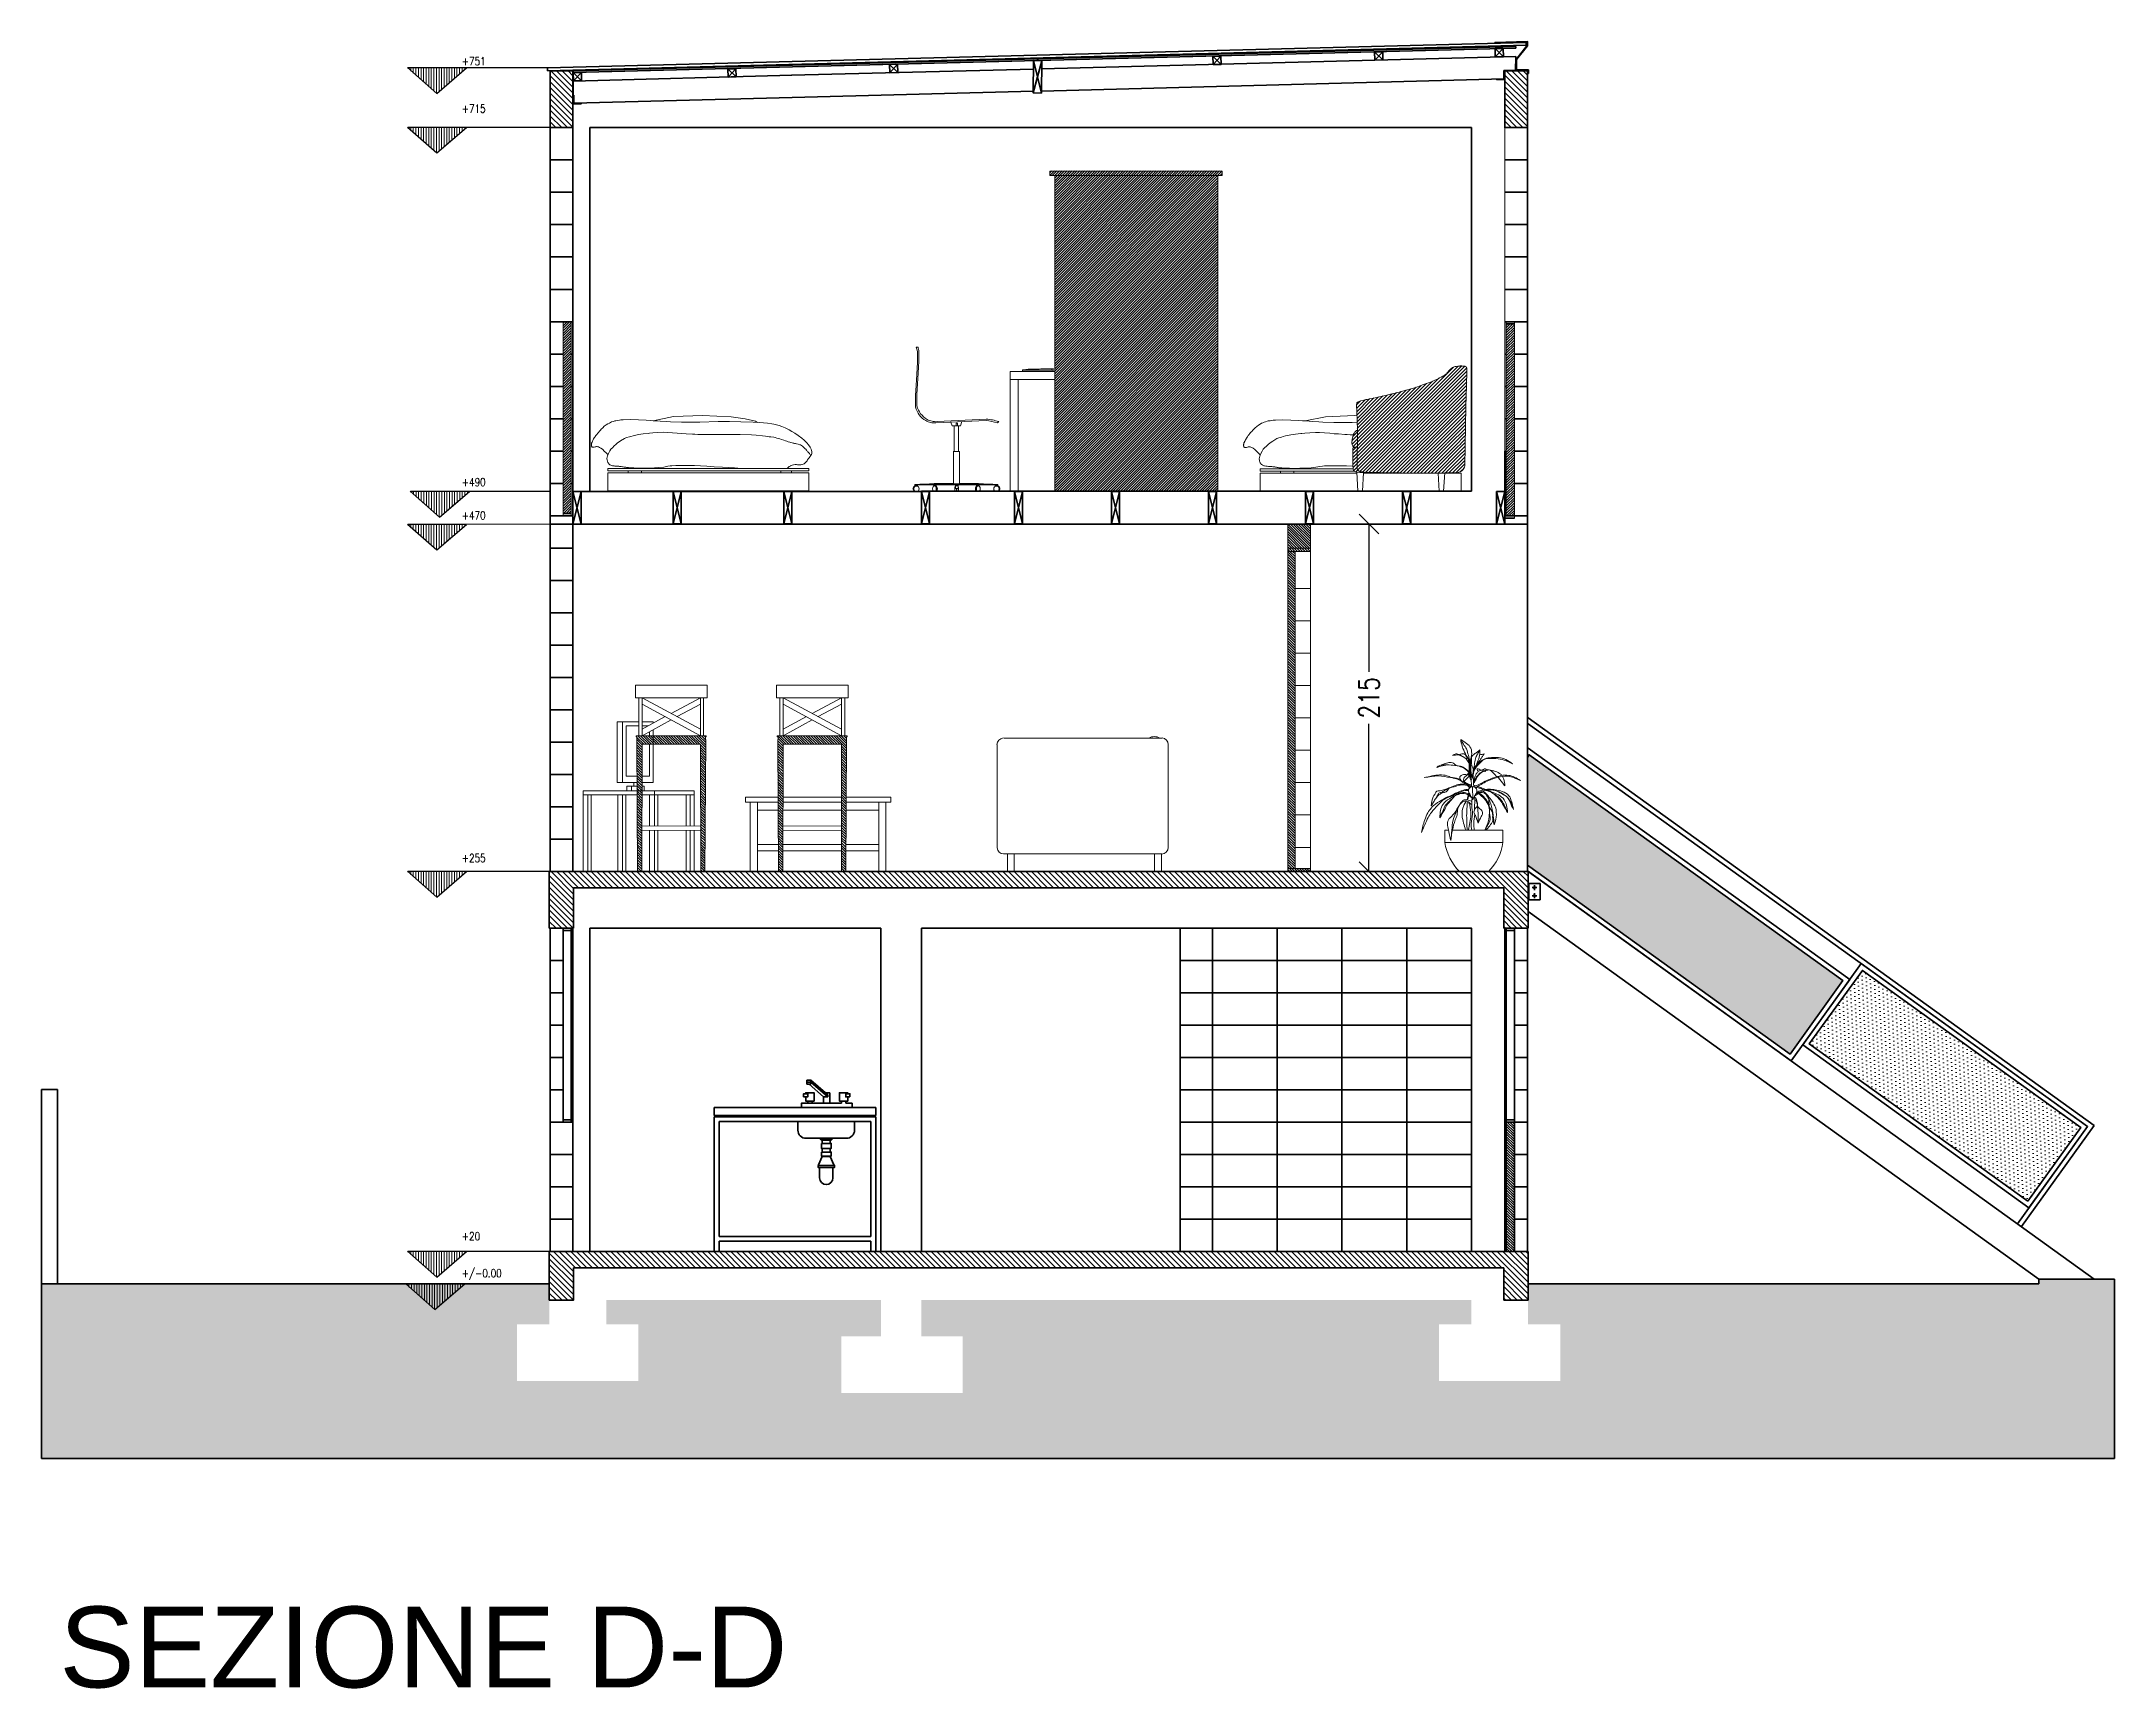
# Model space of a CAD drawing. Header units: metres. Extents: x -90 to 10476, y -9 to 23.
# Drawn here: x -37.09 to -24.27, y 2.4 to 12.58 of the extents above; entities that cross this region are included whole.
import ezdxf

# ---------------------------------------------------------------- set-up
doc = ezdxf.new("R2010")
doc.units = ezdxf.units.M
doc.header["$LTSCALE"] = 5
doc.header["$MEASUREMENT"] = 0
doc.layers.get('0').update_dxf_attribs({"color": 253})
for name, color, linetype, lineweight in [('A-ANNO-NOTE', 7, 'Continuous', 35), ('A-ELEV-MBE1', 7, 'Continuous', 35), ('A-ELEV-PATT', 255, 'Continuous', 18), ('A-FURN', 253, 'Continuous', 18), ('A-FURN-', 253, 'Continuous', 0), ('A-SECT-MCUT', 7, 'Continuous', 35), ('A-SECT-PATT', 8, 'Continuous', 18)]:
    doc.layers.add(name, color=color, linetype=linetype, lineweight=lineweight)
doc.layers.add('quote', color=3, linetype='Continuous')
doc.layers.add('sezioni', color=1, linetype='Continuous')
doc.styles.add('E-ROMANS', font='romans.shx', dxfattribs={"width": 0.8})
doc.styles.get("Standard").update_dxf_attribs({"font": 'arial.ttf'})
doc.dimstyles.new('E-0100_TICK_12', dxfattribs={"dimscale": 0.001, "dimtxt": 125, "dimasz": 120, "dimexe": 60, "dimexo": 40, "dimgap": 30, "dimtad": 0, "dimzin": 0, "dimdsep": 46, "dimtxsty": 'E-ROMANS', "dimblk": 'OBLIQUE', "dimcen": 60, "dimclrd": 256, "dimclre": 256, "dimclrt": 256, "dimadec": 0, "dimazin": 0, "dimtfac": 1, "dimtmove": 1, "dimatfit": 3, "dimldrblk": 'OPEN90', "dimfxl": 1, "dimtfill": 1, "dimtolj": 1, "dimtzin": 0, "dimlwd": -1, "dimarcsym": 0})
pattern_1 = [(135, (-41.889796, 1.858333), (-0.01767767, -0.01767767), [])]
pattern_2 = [(135, (0, -3e-15), (-0.007857724, -0.007857724), [])]

msp = doc.modelspace()

# ---------------------------------------------------------------- texts
at = {"layer": 'quote', "char_height": 0.05, "attachment_point": 1, "style": 'E-ROMANS'}
for s, insert in [('+751', (-34.489, 12.482)), ('+715', (-34.489, 12.189)), ('+/-0.00', (-34.489, 4.989))]:
    msp.add_mtext(s, dxfattribs=dict(at, insert=insert))
for s, width, insert in [('+490', 0.00594, (-34.489, 9.88)), ('+470', 0.00253, (-34.489, 9.674)), ('+255', 0.00461, (-34.489, 7.556)), ('+20', 0.00254, (-34.489, 5.218))]:
    msp.add_mtext_dynamic_manual_height_columns(s, width=width, gutter_width=9, heights=[0], dxfattribs=dict(at, insert=insert))
at = {"layer": 'sezioni', "insert": (-36.977, 2.903), "char_height": 0.5, "attachment_point": 1}
msp.add_mtext_dynamic_manual_height_columns('SEZIONE D-D', width=5821.0384, gutter_width=12.5, heights=[0], dxfattribs=at)

# ---------------------------------------------------------------- blocks, each defined once
blk = doc.blocks.new('A$C12F92421')
for p, q in [((-38.2, 126.6), (-39.7, 126.6)), ((-99.8, 71.2), (-98.8, 70.3)), ((-100.1, 21.2), (-100.7, 21.2)), ((-99.2, 23.2), (-99.2, 24.1)), ((-97.2, 23.3), (-99.2, 23.3)), ((-98.2, 23.3), (-98.8, 23.3)), ((-97.4, 23.3), (-97.9, 23.3)), ((-97.2, 24.1), (-97.2, 23.1)), ((-84.2, 19.2), (-85, 19.2)), ((-84.2, 23.3), (-84.8, 23.3)), ((-83.4, 19.2), (-84.2, 19.2)), ((-83.4, 23.3), (-84, 23.3)), ((-83.2, 21.2), (-82.4, 21.2)), ((-53.3, 21.2), (-54.1, 21.2)), ((-53.1, 23.3), (-52.6, 23.3)), ((-53.1, 19.2), (-52.3, 19.2)), ((-52.3, 23.3), (-51.8, 23.3)), ((-52.3, 19.2), (-51.5, 19.2)), ((-37.4, 24.1), (-39.3, 24.1)), ((-39.3, 24.1), (-39.3, 23.1)), ((-39.3, 23.3), (-37.4, 23.3)), ((-39.2, 23.3), (-38.6, 23.3)), ((-38.3, 23.3), (-37.8, 23.3)), ((-37.4, 23.2), (-37.4, 24.1)), ((-36.4, 21.2), (-35.8, 21.2))]:
    blk.add_line(p, q)
for points in [[(-39.7, 126.6), (-39.9, 126.2), (-40.2, 124.3), (-40.4, 120.1), (-40.2, 116.3), (-39.7, 107.3), (-39, 95.3, -0.008603), (-38.8, 90.5, -0.01359), (-38.8, 82.9, -0.198397), (-46.4, 72.9, -0.083501), (-50.1, 71.5, -0.065658), (-53.9, 71.2), (-90.4, 73, 0.081098), (-99.8, 71.2)], [(-38.2, 126.6), (-38.9, 125.3), (-39.3, 123.4), (-39.4, 119.2), (-39.3, 115.5), (-38.7, 106.4), (-38, 94.4, -0.008603), (-37.8, 89.6, -0.01359), (-37.8, 82, -0.198397), (-45.4, 72, -0.083501), (-49.1, 70.6, -0.065658), (-53, 70.3), (-90.4, 72.1, 0.057119), (-98.8, 70.3, 0.028948)]]:
    blk.add_lwpolyline(points, format="xyb")
for points in [[(-64.1, 70.9), (-65.2, 68), (-71.3, 68), (-72.2, 71.3)], [(-99.2, 23.3), (-98.8, 23.3)], [(-85.2, 23.2), (-85.2, 23.3), (-84.8, 23.3)], [(-69.5, 23.1), (-69.7, 23), (-69.9, 22.3), (-69.9, 20.3), (-69.7, 19.6), (-69.3, 19.4), (-68.8, 19.5), (-68.7, 20), (-68.7, 21.5)], [(-67.6, 23.1), (-67.3, 23), (-67.2, 22.3), (-67.2, 20.3), (-67.3, 19.6), (-67.8, 19.4), (-68.2, 19.5), (-68.4, 20), (-68.4, 21.5)], [(-51.3, 23.2), (-51.3, 23.3), (-51.8, 23.3)], [(-37.4, 23.3), (-37.8, 23.3)]]:
    blk.add_lwpolyline(points)
for points in [[(-66.6, 68), (-69.9, 68), (-69.9, 49), (-66.6, 49)], [(-68.2, 70), (-69.1, 70), (-69.1, 68.2), (-68.2, 68.2)], [(-66.1, 49), (-70.5, 49), (-70.5, 25), (-66.1, 25)], [(-66.1, 49), (-66.1, 49), (-66.1, 49.1), (-66.1, 49.1)], [(-37.4, 24.3), (-99.2, 24.3), (-99.2, 24.1), (-37.4, 24.1)], [(-85.2, 24.1), (-83.3, 24.1), (-83.3, 23.3), (-85.2, 23.3)], [(-67.6, 24.1), (-69.5, 24.1), (-69.5, 23.3), (-67.6, 23.3)], [(-67.6, 23.3), (-69.5, 23.3), (-69.5, 21.5), (-67.6, 21.5)], [(-51.4, 24.1), (-53.3, 24.1), (-53.3, 23.3), (-51.4, 23.3)]]:
    blk.add_lwpolyline(points, close=True)
for centre in [(-98.1, 21.2), (-38.5, 21.2)]:
    blk.add_circle(centre, 2.03)
for centre, radius, start, end in [((-98.7, 21.2), 2.03, 81.2448, 278.7552), ((-77.6, -272.3), 297.4, 88.6228, 94.1449), ((-58.9, -272.3), 297.4, 85.8551, 91.3772), ((-37.9, 21.2), 2.03, 261.2448, 98.7552)]:
    blk.add_arc(centre, radius, start, end)
for centre, start_param, end_param in [((-85, 21.2), 0, 3.141593), ((-84.2, 21.2), 3.141593, 6.283185), ((-83.8, 21.2), 3.141593, 4.712389), ((-83.4, 21.2), 3.141593, 6.283185)]:
    blk.add_ellipse(centre, major_axis=(0, 2.03), ratio=0.488012, start_param=start_param, end_param=end_param)
at = {"extrusion": (0, 0, -1)}
for centre, start_param, end_param in [((-53.1, 21.2), 3.141593, 6.283185), ((-52.7, 21.2), 3.141593, 4.712389), ((-52.3, 21.2), 3.141593, 6.283185), ((-51.5, 21.2), 0, 3.141593)]:
    blk.add_ellipse(centre, major_axis=(0, 2.03), ratio=0.488012, start_param=start_param, end_param=end_param, dxfattribs=at)
blk = doc.blocks.new('A$C23384007')
for points in [[(-30.7, 266.7), (-157.9, 266.7), (-157.9, 263.4), (-30.7, 263.4)], [(-33.9, 263.4), (-154.3, 263.4), (-154.3, 30.3), (-33.9, 30.3)]]:
    blk.add_lwpolyline(points, close=True)
blk = doc.blocks.new('_Oblique')
at = {"color": 0, "linetype": 'ByBlock', "lineweight": -2}
blk.add_line((-0.5, -0.5), (0.5, 0.5), dxfattribs=at)
blk = doc.blocks.new('*D278')
at = {"layer": 'quote', "lineweight": -2, "transparency": 16777216}
for p, q in [((-29.202, 9.596), (-28.821, 9.596)), ((-29.202, 7.447), (-28.821, 7.447))]:
    blk.add_line(p, q, dxfattribs=at)
at = {"layer": 'quote', "transparency": 16777216}
for p, q in [((-28.881, 9.596), (-28.881, 8.68)), ((-28.881, 7.447), (-28.881, 8.363))]:
    blk.add_line(p, q, dxfattribs=at)
at = {"layer": 'quote', "transparency": 16777216, "xscale": 0.12, "yscale": 0.12, "zscale": 0.12}
for p, rotation in [((-28.881, 9.596), 90), ((-28.881, 7.447), 270)]:
    blk.add_blockref('_Oblique', p, dxfattribs=dict(at, rotation=rotation))
at = {"layer": 'quote', "transparency": 16777216, "insert": (-28.881, 8.521), "char_height": 0.125, "attachment_point": 5, "rotation": 90, "style": 'E-ROMANS', "bg_fill": 3, "box_fill_scale": 1.25, "bg_fill_color": 256, "bg_fill_true_color": 13158600, "bg_fill_transparency": 0}
blk.add_mtext('\\A1;215', dxfattribs=at)
blk = doc.blocks.new('_Open90')
at = {"color": 0, "linetype": 'ByBlock', "lineweight": -2}
for p, q in [((0, 0), (-1, 0)), ((-0.5, 0.5), (0, 0)), ((0, 0), (-0.5, -0.5))]:
    blk.add_line(p, q, dxfattribs=at)

# ---------------------------------------------------------------- hatches: boundary and pattern name
at = {"layer": 'A-ELEV-PATT'}
h = msp.add_hatch(dxfattribs=at)
h.set_pattern_fill('ANSI31', color=256, scale=0.005, angle=225, style=0)
h.set_pattern_definition([(270, (169.840012, -119.407307), (0.015875, -4e-17), [])])
h.paths.add_polyline_path([(-34.827, 12.416), (-34.643, 12.258), (-34.459, 12.416)])
h = msp.add_hatch(dxfattribs=at)
h.set_pattern_fill('ANSI31', color=256, scale=0.005, angle=225, style=0)
h.set_pattern_definition([(270, (169.840012, -119.77562), (0.015875, -4e-17), [])])
h.paths.add_polyline_path([(-34.827, 12.048), (-34.643, 11.889), (-34.459, 12.048)])
h = msp.add_hatch(dxfattribs=at)
h.set_pattern_fill('ANSI31', color=256, scale=0.005, angle=225, style=0)
h.set_pattern_definition([(270, (169.857104, -122.02636), (0.015875, -4e-17), [])])
h.paths.add_polyline_path([(-34.81, 9.797), (-34.626, 9.639), (-34.442, 9.797)])
h = msp.add_hatch(dxfattribs=at)
h.set_pattern_fill('ANSI31', color=256, scale=0.005, angle=225, style=0)
h.set_pattern_definition([(270, (169.840012, -122.22933), (0.015875, -4e-17), [])])
h.paths.add_polyline_path([(-34.827, 9.594), (-34.643, 9.436), (-34.459, 9.594)])
h = msp.add_hatch(dxfattribs=at)
h.set_pattern_fill('ANSI31', color=256, scale=0.005, angle=225, style=0)
h.set_pattern_definition([(270, (169.840012, -124.376377), (0.015875, -4e-17), [])])
h.paths.add_polyline_path([(-34.827, 7.447), (-34.643, 7.289), (-34.459, 7.447)])
h = msp.add_hatch(dxfattribs=at)
h.set_pattern_fill('ANSI31', color=256, scale=0.005, angle=225, style=0)
h.set_pattern_definition([(270, (169.840012, -126.725192), (0.015875, -4e-17), [])])
h.paths.add_polyline_path([(-34.827, 5.098), (-34.643, 4.94), (-34.459, 5.098)])
h = msp.add_hatch(dxfattribs=at)
h.set_pattern_fill('ANSI31', color=256, scale=0.005, angle=225, style=0)
h.set_pattern_definition([(270, (169.82906, -126.925708), (0.015875, -4e-17), [])])
h.paths.add_polyline_path([(-34.838, 4.898), (-34.654, 4.739), (-34.47, 4.898)])
at = {"layer": 'A-FURN', "true_color": 0x636466}
h = msp.add_hatch(dxfattribs=at)
h.set_pattern_fill('ANSI31', color=251, scale=0.0035)
h.set_pattern_definition([(45, (0, -3e-15), (-0.007857724, 0.007857724), [])])
h.paths.add_polyline_path([(-29.815, 11.752), (-30.823, 11.752), (-30.823, 9.799), (-29.815, 9.799)])
h.paths.add_polyline_path([(-29.788, 11.779), (-30.853, 11.779), (-30.853, 11.752), (-29.788, 11.752)])
h = msp.add_hatch(dxfattribs=at)
h.set_pattern_fill('ANSI31', color=251, scale=0.0048)
h.set_pattern_definition([(45, (-0.00109, -0.000904), (-0.010776307, 0.010776307), [])])
h.paths.add_polyline_path([(-28.283, 10.331), (-28.281, 10.384), (-28.279, 10.43), (-28.277, 10.467), (-28.276, 10.497), (-28.276, 10.52), (-28.276, 10.537), (-28.276, 10.549), (-28.276, 10.556), (-28.277, 10.561), (-28.278, 10.564), (-28.279, 10.565), (-28.281, 10.566), (-28.282, 10.568), (-28.283, 10.568), (-28.285, 10.569), (-28.287, 10.57), (-28.288, 10.571), (-28.29, 10.571), (-28.292, 10.572), (-28.295, 10.572), (-28.297, 10.573), (-28.3, 10.573), (-28.302, 10.573), (-28.305, 10.573), (-28.308, 10.574), (-28.311, 10.574), (-28.314, 10.574), (-28.317, 10.574), (-28.32, 10.573), (-28.323, 10.573), (-28.326, 10.573), (-28.329, 10.572), (-28.333, 10.572), (-28.336, 10.571), (-28.339, 10.571), (-28.342, 10.57), (-28.346, 10.569), (-28.349, 10.569), (-28.352, 10.568), (-28.355, 10.567), (-28.358, 10.566), (-28.361, 10.564), (-28.364, 10.563), (-28.366, 10.562), (-28.369, 10.56), (-28.371, 10.558), (-28.374, 10.557), (-28.376, 10.555), (-28.378, 10.553), (-28.38, 10.551), (-28.382, 10.549), (-28.384, 10.547), (-28.386, 10.544), (-28.388, 10.542), (-28.39, 10.54), (-28.398, 10.53), (-28.402, 10.525), (-28.408, 10.521), (-28.416, 10.515), (-28.425, 10.51), (-28.432, 10.506), (-28.44, 10.502), (-28.449, 10.497), (-28.46, 10.492), (-28.471, 10.486), (-28.484, 10.481), (-28.498, 10.475), (-28.512, 10.469), (-28.528, 10.463), (-28.545, 10.457), (-28.563, 10.45), (-28.582, 10.444), (-28.603, 10.438), (-28.624, 10.431), (-28.647, 10.425), (-28.671, 10.418), (-28.696, 10.412), (-28.722, 10.405), (-28.748, 10.399), (-28.773, 10.393), (-28.798, 10.387), (-28.821, 10.382), (-28.843, 10.377), (-28.862, 10.373), (-28.877, 10.37), (-28.89, 10.367), (-28.901, 10.365), (-28.91, 10.363), (-28.917, 10.362), (-28.922, 10.36), (-28.927, 10.359), (-28.931, 10.358), (-28.934, 10.357), (-28.937, 10.356), (-28.94, 10.355), (-28.943, 10.354), (-28.945, 10.353), (-28.947, 10.352), (-28.949, 10.351), (-28.95, 10.35), (-28.952, 10.349), (-28.953, 10.349), (-28.954, 10.348), (-28.954, 10.348), (-28.955, 10.347), (-28.956, 10.347), (-28.956, 10.346), (-28.956, 10.345), (-28.957, 10.345), (-28.957, 10.343), (-28.957, 10.342), (-28.958, 10.339), (-28.958, 10.335), (-28.958, 10.329), (-28.958, 10.322), (-28.957, 10.313), (-28.957, 10.301), (-28.957, 10.287), (-28.956, 10.266), (-28.784, 10.257), (-28.699, 10.245), (-28.634, 10.23), (-28.626, 10.223), (-28.615, 10.222), (-28.601, 10.221), (-28.587, 10.22), (-28.573, 10.219), (-28.56, 10.218), (-28.547, 10.216), (-28.535, 10.214), (-28.522, 10.212), (-28.511, 10.21), (-28.499, 10.207), (-28.488, 10.204), (-28.477, 10.2), (-28.467, 10.197), (-28.457, 10.192), (-28.447, 10.188), (-28.437, 10.183), (-28.427, 10.178), (-28.418, 10.173), (-28.409, 10.168), (-28.4, 10.162), (-28.391, 10.157), (-28.383, 10.151), (-28.374, 10.145), (-28.366, 10.139), (-28.359, 10.134), (-28.351, 10.128), (-28.344, 10.122), (-28.338, 10.117), (-28.332, 10.111), (-28.326, 10.106), (-28.321, 10.101), (-28.314, 10.093), (-28.305, 10.083), (-28.299, 10.073), (-28.293, 10.063), (-28.289, 10.053), (-28.288, 10.127), (-28.287, 10.202), (-28.285, 10.27)])
h.paths.add_polyline_path([(-28.511, 10.21), (-28.522, 10.212), (-28.535, 10.214), (-28.547, 10.216), (-28.56, 10.218), (-28.573, 10.219), (-28.587, 10.22), (-28.601, 10.221), (-28.615, 10.222), (-28.63, 10.223), (-28.645, 10.223), (-28.66, 10.224), (-28.675, 10.225), (-28.69, 10.225), (-28.704, 10.226), (-28.719, 10.227), (-28.734, 10.227), (-28.749, 10.228), (-28.764, 10.229), (-28.779, 10.229), (-28.795, 10.23), (-28.811, 10.23), (-28.828, 10.23), (-28.846, 10.229), (-28.865, 10.229), (-28.884, 10.228), (-28.904, 10.227), (-28.925, 10.227), (-28.946, 10.226), (-28.954, 10.226), (-28.954, 10.221), (-28.954, 10.203), (-28.953, 10.186), (-28.953, 10.169), (-28.953, 10.148), (-28.95, 10.148), (-28.934, 10.148), (-28.917, 10.148), (-28.9, 10.148), (-28.883, 10.148), (-28.865, 10.148), (-28.847, 10.148), (-28.83, 10.148), (-28.812, 10.148), (-28.795, 10.148), (-28.778, 10.148), (-28.762, 10.148), (-28.745, 10.148), (-28.729, 10.148), (-28.713, 10.148), (-28.697, 10.147), (-28.682, 10.147), (-28.667, 10.146), (-28.653, 10.145), (-28.639, 10.145), (-28.625, 10.144), (-28.611, 10.143), (-28.598, 10.142), (-28.585, 10.14), (-28.572, 10.139), (-28.56, 10.137), (-28.548, 10.135), (-28.537, 10.133), (-28.525, 10.131), (-28.514, 10.129), (-28.503, 10.126), (-28.493, 10.123), (-28.482, 10.12), (-28.472, 10.117), (-28.462, 10.114), (-28.452, 10.11), (-28.442, 10.107), (-28.433, 10.104), (-28.423, 10.101), (-28.414, 10.099), (-28.406, 10.096), (-28.397, 10.094), (-28.389, 10.093), (-28.376, 10.09), (-28.363, 10.086), (-28.351, 10.081), (-28.342, 10.075), (-28.335, 10.069), (-28.331, 10.065), (-28.327, 10.06), (-28.323, 10.056), (-28.319, 10.051), (-28.314, 10.046), (-28.307, 10.037), (-28.299, 10.028), (-28.293, 10.018), (-28.292, 10.019), (-28.29, 10.021), (-28.289, 10.024), (-28.289, 10.025), (-28.289, 10.045), (-28.289, 10.052), (-28.29, 10.056), (-28.292, 10.06), (-28.294, 10.065), (-28.297, 10.07), (-28.3, 10.075), (-28.304, 10.08), (-28.307, 10.085), (-28.312, 10.09), (-28.316, 10.095), (-28.321, 10.101), (-28.326, 10.106), (-28.332, 10.111), (-28.338, 10.117), (-28.344, 10.122), (-28.351, 10.128), (-28.359, 10.134), (-28.366, 10.139), (-28.374, 10.145), (-28.383, 10.151), (-28.391, 10.157), (-28.4, 10.162), (-28.409, 10.168), (-28.418, 10.173), (-28.427, 10.178), (-28.437, 10.183), (-28.447, 10.188), (-28.457, 10.192), (-28.467, 10.197), (-28.477, 10.2), (-28.488, 10.204), (-28.499, 10.207)])
h.paths.add_polyline_path([(-28.699, 10.245), (-28.784, 10.257), (-28.956, 10.266), (-28.955, 10.256), (-28.955, 10.238), (-28.954, 10.226), (-28.946, 10.226), (-28.925, 10.227), (-28.904, 10.227), (-28.884, 10.228), (-28.865, 10.229), (-28.846, 10.229), (-28.828, 10.23), (-28.811, 10.23), (-28.795, 10.23), (-28.779, 10.229), (-28.764, 10.229), (-28.749, 10.228), (-28.734, 10.227), (-28.719, 10.227), (-28.704, 10.226), (-28.69, 10.225), (-28.675, 10.225), (-28.66, 10.224), (-28.645, 10.223), (-28.626, 10.223), (-28.634, 10.23)], flags=17)
h.paths.add_polyline_path([(-28.323, 10.056), (-28.327, 10.06), (-28.331, 10.065), (-28.335, 10.069), (-28.339, 10.073), (-28.344, 10.076), (-28.349, 10.08), (-28.354, 10.083), (-28.36, 10.085), (-28.367, 10.087), (-28.374, 10.089), (-28.381, 10.091), (-28.389, 10.093), (-28.403, 10.096), (-28.414, 10.099), (-28.423, 10.101), (-28.433, 10.104), (-28.442, 10.107), (-28.452, 10.11), (-28.462, 10.114), (-28.472, 10.117), (-28.482, 10.12), (-28.493, 10.123), (-28.503, 10.126), (-28.514, 10.129), (-28.525, 10.131), (-28.537, 10.133), (-28.548, 10.135), (-28.56, 10.137), (-28.572, 10.139), (-28.585, 10.14), (-28.598, 10.142), (-28.611, 10.143), (-28.625, 10.144), (-28.639, 10.145), (-28.653, 10.145), (-28.667, 10.146), (-28.682, 10.147), (-28.697, 10.147), (-28.713, 10.148), (-28.729, 10.148), (-28.745, 10.148), (-28.762, 10.148), (-28.778, 10.148), (-28.795, 10.148), (-28.812, 10.148), (-28.83, 10.148), (-28.847, 10.148), (-28.865, 10.148), (-28.883, 10.148), (-28.9, 10.148), (-28.917, 10.148), (-28.934, 10.148), (-28.953, 10.148), (-28.953, 10.137), (-28.953, 10.122), (-28.953, 10.106), (-28.954, 10.091), (-28.954, 10.072), (-28.954, 10.06), (-28.954, 10.044), (-28.955, 10.028), (-28.955, 10.012), (-28.955, 9.997), (-28.955, 9.982), (-28.955, 9.969), (-28.955, 9.957), (-28.955, 9.946), (-28.954, 9.938), (-28.953, 9.931), (-28.948, 9.926), (-28.944, 9.916), (-28.932, 9.916), (-28.911, 9.916), (-28.888, 9.916), (-28.856, 9.915), (-28.817, 9.914), (-28.77, 9.913), (-28.719, 9.913), (-28.666, 9.912), (-28.612, 9.912), (-28.56, 9.912), (-28.512, 9.911), (-28.478, 9.911), (-28.477, 9.911), (-28.412, 9.911), (-28.412, 9.912), (-28.407, 9.912), (-28.385, 9.912), (-28.368, 9.912), (-28.356, 9.912), (-28.347, 9.913), (-28.34, 9.914), (-28.335, 9.914), (-28.33, 9.915), (-28.326, 9.916), (-28.322, 9.917), (-28.318, 9.918), (-28.315, 9.92), (-28.312, 9.921), (-28.31, 9.923), (-28.307, 9.924), (-28.305, 9.926), (-28.303, 9.928), (-28.3, 9.931), (-28.298, 9.934), (-28.296, 9.938), (-28.294, 9.943), (-28.291, 9.948), (-28.288, 9.955), (-28.289, 10.024), (-28.294, 10.015), (-28.294, 10.016), (-28.297, 10.013), (-28.3, 10.008), (-28.302, 10.006), (-28.304, 10.003), (-28.306, 10), (-28.309, 9.997), (-28.313, 9.99), (-28.318, 9.983), (-28.324, 9.976), (-28.331, 9.97), (-28.338, 9.965), (-28.347, 9.962), (-28.358, 9.961), (-28.367, 9.961), (-28.374, 9.961), (-28.387, 9.962), (-28.39, 9.961), (-28.382, 9.962), (-28.374, 9.961), (-28.367, 9.961), (-28.361, 9.961), (-28.355, 9.961), (-28.35, 9.962), (-28.345, 9.963), (-28.34, 9.965), (-28.336, 9.966), (-28.332, 9.969), (-28.329, 9.971), (-28.325, 9.975), (-28.322, 9.978), (-28.319, 9.982), (-28.316, 9.986), (-28.314, 9.989), (-28.311, 9.993), (-28.306, 10.001), (-28.301, 10.007), (-28.298, 10.011), (-28.296, 10.013), (-28.295, 10.015), (-28.294, 10.016), (-28.294, 10.019), (-28.296, 10.022), (-28.298, 10.027), (-28.301, 10.031), (-28.305, 10.036), (-28.31, 10.041), (-28.318, 10.05)])
h.paths.add_polyline_path([(-28.953, 10.106), (-28.953, 10.122), (-28.953, 10.137), (-28.953, 10.148), (-28.966, 10.148), (-28.977, 10.148), (-28.978, 10.147), (-28.979, 10.145), (-28.979, 10.142), (-28.98, 10.139), (-28.981, 10.136), (-28.982, 10.133), (-28.982, 10.13), (-28.983, 10.127), (-28.984, 10.123), (-28.985, 10.12), (-28.986, 10.116), (-28.986, 10.113), (-28.987, 10.11), (-28.987, 10.107), (-28.987, 10.104), (-28.987, 10.101), (-28.987, 10.099), (-28.987, 10.097), (-28.987, 10.095), (-28.987, 10.092), (-28.986, 10.09), (-28.986, 10.088), (-28.985, 10.086), (-28.985, 10.084), (-28.984, 10.082), (-28.983, 10.081), (-28.982, 10.079), (-28.981, 10.077), (-28.979, 10.076), (-28.978, 10.074), (-28.975, 10.073), (-28.973, 10.073), (-28.971, 10.072), (-28.968, 10.072), (-28.966, 10.072), (-28.965, 10.072), (-28.964, 10.072), (-28.963, 10.072), (-28.954, 10.072), (-28.954, 10.076), (-28.954, 10.091)])
h.paths.add_polyline_path([(-28.954, 10.044), (-28.954, 10.06), (-28.954, 10.072), (-28.964, 10.072), (-28.965, 10.071), (-28.966, 10.071), (-28.968, 10.071), (-28.971, 10.071), (-28.973, 10.07), (-28.975, 10.07), (-28.977, 10.069), (-28.978, 10.068), (-28.979, 10.066), (-28.98, 10.064), (-28.981, 10.061), (-28.981, 10.057), (-28.981, 10.052), (-28.981, 10.045), (-28.981, 10.037), (-28.981, 10.027), (-28.981, 10.015), (-28.981, 10.003), (-28.981, 9.99), (-28.981, 9.977), (-28.981, 9.964), (-28.98, 9.954), (-28.955, 9.953), (-28.955, 9.957), (-28.955, 9.969), (-28.955, 9.982), (-28.955, 9.997), (-28.955, 10.012), (-28.955, 10.028)])
h.paths.add_polyline_path([(-28.955, 9.953), (-28.98, 9.954), (-28.98, 9.953), (-28.979, 9.943), (-28.979, 9.939), (-28.954, 9.939), (-28.955, 9.946)])
h.paths.add_polyline_path([(-28.953, 9.931), (-28.955, 9.939), (-28.979, 9.939), (-28.978, 9.934), (-28.976, 9.928), (-28.965, 9.919), (-28.935, 9.919), (-28.948, 9.926)])
h.paths.add_polyline_path([(-28.953, 10.169), (-28.953, 10.176), (-28.956, 10.175), (-28.96, 10.172), (-28.964, 10.169), (-28.967, 10.166), (-28.97, 10.163), (-28.972, 10.16), (-28.973, 10.158), (-28.975, 10.155), (-28.976, 10.152), (-28.977, 10.15), (-28.977, 10.148), (-28.966, 10.148), (-28.953, 10.148), (-28.953, 10.153)])
h = msp.add_hatch(dxfattribs=at)
h.set_pattern_fill('ANSI31', color=251, scale=0.0035, angle=90)
h.set_pattern_definition(pattern_2)
h.paths.add_polyline_path([(-29.242, 9.596), (-29.383, 9.596), (-29.383, 9.447), (-29.242, 9.447)])
h.paths.add_polyline_path([(-29.242, 7.447), (-29.383, 7.447), (-29.383, 9.427), (-29.338, 9.427), (-29.338, 7.467), (-29.242, 7.467)])
h = msp.add_hatch(dxfattribs=at)
h.set_pattern_fill('ANSI31', color=251, scale=0.0035, angle=90)
h.set_pattern_definition(pattern_2)
h.paths.add_polyline_path([(-29.242, 9.447), (-29.383, 9.447), (-29.383, 9.427), (-29.338, 9.427), (-29.242, 9.427)])
at = {"layer": 'A-FURN'}
h = msp.add_hatch(dxfattribs=at)
h.set_pattern_fill('ANSI31', color=256, scale=0.0035, angle=90)
h.set_pattern_definition(pattern_2)
h.paths.add_polyline_path([(-32.981, 8.264), (-32.983, 8.264), (-32.983, 8.281), (-32.979, 8.281), (-32.979, 8.287), (-33.411, 8.287), (-33.411, 8.281), (-33.406, 8.281), (-33.406, 8.264), (-33.408, 8.264), (-33.403, 7.447), (-33.378, 7.447), (-33.377, 7.447), (-33.375, 8.234), (-33.014, 8.234), (-33.012, 7.447), (-32.987, 7.447)])
h.paths.add_polyline_path([(-32.11, 8.264), (-32.111, 8.264), (-32.111, 8.281), (-32.107, 8.281), (-32.107, 8.287), (-32.539, 8.287), (-32.539, 8.281), (-32.534, 8.281), (-32.534, 8.264), (-32.536, 8.264), (-32.531, 7.447), (-32.506, 7.447), (-32.505, 7.447), (-32.503, 8.234), (-32.142, 8.234), (-32.141, 7.447), (-32.115, 7.447)])
at = {"layer": 'A-SECT-PATT'}
h = msp.add_hatch(dxfattribs=at)
h.set_pattern_fill('ANSI31', color=256, scale=0.2, angle=90, style=0)
h.set_pattern_definition(pattern_1)
h.paths.add_polyline_path([(-33.942, 12.398), (-33.942, 12.048), (-33.838, 12.048), (-33.813, 12.048), (-33.813, 12.048), (-33.802, 12.048), (-33.802, 12.398)])
h = msp.add_hatch(dxfattribs=at)
h.set_pattern_fill('ANSI31', color=256, scale=0.2, angle=90, style=0)
h.set_pattern_definition(pattern_1)
h.paths.add_polyline_path([(-28.042, 12.397), (-28.042, 12.053), (-27.902, 12.053), (-27.902, 12.397)])
h.paths.add_polyline_path([(-28.042, 12.053), (-28.042, 12.047), (-27.902, 12.047), (-27.902, 12.053)])
h = msp.add_hatch(dxfattribs=at)
h.set_pattern_fill('ANSI31', color=256, scale=0.0035, angle=90, style=0)
h.set_pattern_definition([(45, (-58.027233, -16.343878), (-0.007857724, 0.007857724), [])])
h.paths.add_polyline_path([(-33.813, 10.847), (-33.863, 10.847), (-33.863, 9.662), (-33.813, 9.662)])
h = msp.add_hatch(dxfattribs=at)
h.set_pattern_fill('ANSI31', color=256, scale=0.0035, angle=90, style=0)
h.set_pattern_definition([(45, (-52.196736, -16.357788), (-0.007857724, 0.007857724), [])])
h.paths.add_polyline_path([(-27.982, 10.833), (-28.032, 10.833), (-28.032, 9.648), (-27.982, 9.648)])
h = msp.add_hatch(dxfattribs=at)
h.set_pattern_fill('DOTS', color=256, scale=0.4, angle=362.9169, style=0)
h.set_pattern_definition([(2.91694, (-41.889796, 1.858333), (0.011211598, 0.025603712), [0, -0.025])])
h.paths.add_polyline_path([(-27.891, 8.169), (-27.902, 8.153), (-27.902, 8.047), (-27.902, 7.847), (-27.902, 7.647), (-27.902, 7.487), (-26.278, 6.319), (-25.951, 6.773)])
h = msp.add_hatch(dxfattribs=at)
h.set_pattern_fill('ANSI31', color=256, scale=0.2, angle=90, style=0)
h.set_pattern_definition(pattern_1)
h.paths.add_polyline_path([(-33.948, 7.447), (-33.948, 7.098), (-33.798, 7.098), (-33.798, 7.347), (-28.048, 7.347), (-28.048, 7.098), (-27.898, 7.098), (-27.898, 7.447)])
h = msp.add_hatch(dxfattribs=at)
h.set_pattern_fill('DOTS', color=256, scale=0.4, angle=362.9169, style=0)
h.set_pattern_definition([(272.916943, (-115.04841, 51.994994), (0.025603712, -0.011211598), [0, -0.025])])
h.paths.add_polyline_path([(-25.831, 6.836), (-26.159, 6.382), (-24.808, 5.41), (-24.481, 5.865)])
h = msp.add_hatch(dxfattribs=at)
h.set_pattern_fill('ANSI31', color=256, scale=0.0035, angle=90, style=0)
h.set_pattern_definition([(135, (-30.240335, -6.267465), (-0.007857724, -0.007857724), [])])
h.paths.add_polyline_path([(-27.982, 5.898), (-28.032, 5.898), (-28.032, 5.098), (-27.982, 5.098)])
h = msp.add_hatch(dxfattribs=at)
h.set_pattern_fill('ANSI31', color=256, scale=0.2, angle=90, style=0)
h.set_pattern_definition([(135, (-41.889796, 1.858333), (-0.01767767, -0.01767767), [])])
h.paths.add_polyline_path([(-33.948, 5.098), (-33.948, 4.798), (-33.798, 4.798), (-33.798, 4.998), (-28.048, 4.998), (-28.048, 4.798), (-27.898, 4.798), (-27.898, 5.098)])
h = msp.add_hatch(dxfattribs=at)
h.set_pattern_fill('DOTS', color=256, angle=90, style=0)
h.set_pattern_definition([(360, (-37.087506, -8.525035), (0.03125, 0.0625), [0, -0.0625])])
h.paths.add_polyline_path([(-24.272, 4.927), (-24.74, 4.927), (-24.74, 4.898), (-27.898, 4.898), (-27.898, 4.798), (-27.898, 4.648), (-27.698, 4.648), (-27.698, 4.298), (-28.448, 4.298), (-28.448, 4.648), (-28.249, 4.648), (-28.249, 4.798), (-31.648, 4.798), (-31.648, 4.573), (-31.602, 4.573), (-31.392, 4.573), (-31.392, 4.223), (-32.142, 4.223), (-32.142, 4.573), (-31.943, 4.573), (-31.898, 4.573), (-31.898, 4.798), (-33.596, 4.798), (-33.596, 4.648), (-33.397, 4.648), (-33.397, 4.298), (-34.147, 4.298), (-34.147, 4.648), (-33.948, 4.648), (-33.948, 4.798), (-33.948, 4.898), (-37.088, 4.898), (-37.088, 3.819), (-24.272, 3.819)])
h.paths.add_polyline_path([(-28.077, 3.851), (-27.859, 3.851), (-27.859, 3.736), (-28.077, 3.736)], flags=9)
h.paths.add_polyline_path([(-31.843, 3.841), (-31.632, 3.841), (-31.632, 3.726), (-31.843, 3.726)], flags=9)
h.paths.add_polyline_path([(-33.96, 3.842), (-33.741, 3.842), (-33.741, 3.727), (-33.96, 3.727)], flags=9)

# ---------------------------------------------------------------- linework, layer by layer
at = {"layer": 'A-ANNO-NOTE'}
for p, q in [((-33.798, 7.098), (-33.948, 7.098)), ((-28.048, 7.098), (-27.898, 7.098))]:
    msp.add_line(p, q, dxfattribs=at)
at = {"layer": 'A-ELEV-MBE1'}
for p, q in [((-33.96, 12.416), (-27.909, 12.574)), ((-28.103, 12.574), (-28.103, 12.571)), ((-27.909, 12.574), (-27.909, 12.556)), ((-33.959, 12.398), (-27.909, 12.556)), ((-30.904, 12.41), (-27.974, 12.486)), ((-33.96, 12.416), (-33.959, 12.398)), ((-33.801, 12.398), (-33.802, 12.398)), ((-33.801, 12.398), (-33.8, 12.247)), ((-33.798, 12.334), (-32.449, 12.371)), ((-32.45, 12.371), (-30.954, 12.409)), ((-30.905, 12.273), (-28.047, 12.349)), ((-28.092, 12.347), (-28.092, 12.344)), ((-27.975, 12.399), (-28.047, 12.399)), ((-28.047, 12.399), (-28.047, 12.349)), ((-28.042, 12.394), (-28.045, 12.394)), ((-27.895, 12.381), (-27.898, 12.381)), ((-33.801, 12.244), (-33.798, 12.244)), ((-33.8, 12.247), (-33.797, 12.247)), ((-33.797, 12.247), (-33.797, 12.198)), ((-33.797, 12.198), (-32.446, 12.233)), ((-33.751, 12.197), (-33.751, 12.194)), ((-32.446, 12.233), (-30.955, 12.272)), ((-33.943, 11.847), (-33.943, 12.048)), ((-33.863, 12.048), (-33.813, 12.048)), ((-33.802, 11.847), (-33.802, 12.048)), ((-33.698, 9.797), (-33.698, 12.048)), ((-32.447, 12.048), (-33.698, 12.048)), ((-31.648, 12.048), (-32.448, 12.048)), ((-28.248, 12.048), (-31.648, 12.048)), ((-27.902, 12.047), (-28.042, 12.047)), ((-27.902, 7.451), (-27.902, 12.047)), ((-33.943, 11.647), (-33.943, 11.847)), ((-33.943, 11.847), (-33.802, 11.847)), ((-33.802, 11.847), (-33.802, 11.247)), ((-27.902, 11.847), (-28.042, 11.847)), ((-33.943, 11.447), (-33.943, 11.647)), ((-33.943, 11.647), (-33.802, 11.647)), ((-33.897, 11.647), (-33.943, 11.647)), ((-28.042, 11.647), (-27.902, 11.647)), ((-33.802, 11.447), (-33.943, 11.447)), ((-33.942, 8.447), (-33.942, 11.447)), ((-33.942, 11.447), (-33.902, 11.447)), ((-33.897, 11.447), (-33.942, 11.447)), ((-28.042, 11.447), (-27.902, 11.447)), ((-33.942, 11.247), (-33.863, 11.247)), ((-33.802, 11.247), (-33.942, 11.247)), ((-33.802, 11.247), (-33.802, 11.047)), ((-28.042, 11.247), (-27.902, 11.247)), ((-33.942, 11.047), (-33.863, 11.047)), ((-33.802, 11.047), (-33.942, 11.047)), ((-33.802, 11.047), (-33.802, 10.847)), ((-27.902, 11.047), (-28.042, 11.047)), ((-33.942, 10.847), (-33.863, 10.847)), ((-33.863, 10.847), (-33.813, 10.847)), ((-33.813, 10.847), (-33.802, 10.847)), ((-33.802, 10.847), (-33.802, 9.447)), ((-28.032, 10.847), (-28.042, 10.847)), ((-28.032, 10.847), (-27.902, 10.847)), ((-27.982, 10.833), (-28.032, 10.833)), ((-33.942, 10.647), (-33.863, 10.647)), ((-33.813, 10.647), (-33.802, 10.647)), ((-28.032, 10.647), (-28.042, 10.647)), ((-27.902, 10.647), (-27.982, 10.647)), ((-33.863, 10.447), (-33.942, 10.447)), ((-33.813, 10.447), (-33.802, 10.447)), ((-28.032, 10.447), (-28.042, 10.447)), ((-27.982, 10.447), (-27.902, 10.447)), ((-27.902, 10.447), (-27.982, 10.447)), ((-33.863, 10.247), (-33.942, 10.247)), ((-33.813, 10.247), (-33.802, 10.247)), ((-28.032, 10.247), (-28.042, 10.247)), ((-27.982, 10.247), (-27.902, 10.247)), ((-27.902, 10.247), (-27.982, 10.247)), ((-33.863, 10.047), (-33.942, 10.047)), ((-33.942, 10.047), (-33.863, 10.047)), ((-33.813, 10.047), (-33.802, 10.047)), ((-28.042, 10.047), (-28.042, 9.847)), ((-28.032, 10.047), (-28.042, 10.047)), ((-27.902, 10.047), (-27.982, 10.047)), ((-27.982, 10.047), (-27.902, 10.047)), ((-33.863, 9.847), (-33.942, 9.847)), ((-33.813, 9.847), (-33.802, 9.847)), ((-33.802, 9.817), (-33.802, 9.797)), ((-32.398, 9.797), (-33.802, 9.797)), ((-32.398, 9.797), (-32.448, 9.797)), ((-31.648, 9.797), (-32.398, 9.797)), ((-28.248, 9.799), (-31.648, 9.799)), ((-31.648, 9.799), (-31.048, 9.799)), ((-28.042, 9.847), (-28.042, 9.647)), ((-28.032, 9.847), (-28.042, 9.847)), ((-27.982, 9.847), (-27.902, 9.847)), ((-27.902, 9.847), (-27.982, 9.847)), ((-33.942, 9.647), (-33.813, 9.647)), ((-33.863, 9.662), (-33.813, 9.662)), ((-33.813, 9.647), (-33.802, 9.647)), ((-28.032, 9.647), (-28.042, 9.647)), ((-27.982, 9.632), (-28.042, 9.632)), ((-27.982, 9.647), (-28.032, 9.647)), ((-27.902, 9.647), (-27.982, 9.647)), ((-27.982, 9.647), (-27.902, 9.647)), ((-27.902, 9.596), (-33.942, 9.596)), ((-28.042, 9.596), (-28.042, 9.596)), ((-33.942, 9.447), (-33.897, 9.447)), ((-33.802, 9.447), (-33.942, 9.447)), ((-33.802, 9.447), (-33.802, 9.247)), ((-33.897, 9.247), (-33.942, 9.247)), ((-33.942, 9.247), (-33.802, 9.247)), ((-33.802, 9.247), (-33.802, 9.047)), ((-33.802, 9.047), (-33.942, 9.047)), ((-33.802, 9.047), (-33.802, 8.847)), ((-33.942, 8.847), (-33.802, 8.847)), ((-33.802, 8.847), (-33.802, 8.447)), ((-33.863, 8.647), (-33.942, 8.647)), ((-33.942, 8.647), (-33.802, 8.647)), ((-33.942, 8.447), (-33.892, 8.447)), ((-33.802, 8.447), (-33.942, 8.447)), ((-33.802, 8.447), (-33.942, 8.447)), ((-33.863, 8.447), (-33.813, 8.447)), ((-27.898, 8.397), (-27.902, 8.397)), ((-27.898, 8.397), (-24.398, 5.878)), ((-27.898, 8.36), (-24.439, 5.871)), ((-27.898, 7.201), (-27.898, 7.447)), ((-27.898, 7.447), (-24.398, 4.927)), ((-27.823, 7.373), (-27.898, 7.373)), ((-27.893, 7.373), (-27.893, 7.273)), ((-27.843, 7.348), (-27.873, 7.348)), ((-27.858, 7.333), (-27.858, 7.363)), ((-27.858, 7.313), (-27.858, 7.283)), ((-27.823, 7.373), (-27.823, 7.273)), ((-27.823, 7.273), (-27.898, 7.273)), ((-27.898, 7.201), (-24.74, 4.927)), ((-27.843, 7.298), (-27.873, 7.298)), ((-33.942, 5.898), (-33.942, 7.099)), ((-33.862, 5.898), (-33.862, 7.098)), ((-33.862, 7.098), (-33.812, 7.098)), ((-33.862, 7.083), (-33.812, 7.083)), ((-33.812, 5.898), (-33.812, 7.098)), ((-33.802, 6.098), (-33.802, 7.098)), ((-33.698, 7.098), (-33.698, 5.098)), ((-28.248, 5.098), (-28.248, 7.098)), ((-28.048, 7.098), (-27.898, 7.098)), ((-28.042, 6.098), (-28.042, 7.098)), ((-28.042, 6.898), (-28.042, 7.098)), ((-28.042, 7.098), (-27.902, 7.098)), ((-27.982, 7.098), (-28.032, 7.098)), ((-28.032, 5.098), (-28.032, 7.098)), ((-27.982, 7.083), (-28.032, 7.083)), ((-27.982, 5.098), (-27.982, 7.098)), ((-27.902, 7.098), (-27.902, 6.898)), ((-33.942, 6.998), (-33.942, 6.898)), ((-33.942, 6.898), (-33.862, 6.898)), ((-28.032, 6.898), (-28.042, 6.898)), ((-27.902, 6.898), (-27.982, 6.898)), ((-27.902, 6.898), (-27.982, 6.898)), ((-27.902, 6.898), (-27.902, 6.698)), ((-27.902, 6.698), (-27.902, 6.898)), ((-33.942, 6.698), (-33.862, 6.698)), ((-33.862, 6.698), (-33.942, 6.698)), ((-27.982, 6.698), (-27.902, 6.698)), ((-27.902, 6.698), (-27.982, 6.698)), ((-27.902, 6.698), (-27.902, 6.498)), ((-27.902, 6.498), (-27.902, 6.698)), ((-33.942, 6.498), (-33.862, 6.498)), ((-33.862, 6.498), (-33.942, 6.498)), ((-27.982, 6.498), (-27.902, 6.498)), ((-27.902, 6.498), (-27.982, 6.498)), ((-27.902, 6.298), (-27.902, 6.498)), ((-33.942, 6.298), (-33.862, 6.298)), ((-33.862, 6.298), (-33.942, 6.298)), ((-27.902, 6.298), (-27.982, 6.298)), ((-27.982, 6.298), (-27.902, 6.298)), ((-27.902, 6.098), (-27.902, 6.298)), ((-27.902, 6.298), (-27.902, 6.098)), ((-32.331, 6.158), (-32.357, 6.158)), ((-32.357, 6.158), (-32.357, 6.145)), ((-32.226, 6.067), (-32.331, 6.158)), ((-32.331, 6.145), (-32.331, 6.158)), ((-36.988, 6.1), (-37.088, 6.1)), ((-37.088, 6.1), (-37.088, 4.998)), ((-36.988, 6.1), (-37.088, 6.1)), ((-37.088, 6.1), (-37.088, 4.898)), ((-36.988, 4.998), (-36.988, 6.1)), ((-36.988, 4.898), (-36.988, 6.1)), ((-33.942, 6.098), (-33.862, 6.098)), ((-33.862, 6.098), (-33.942, 6.098)), ((-33.812, 6.098), (-33.802, 6.098)), ((-33.802, 6.098), (-33.802, 5.898)), ((-32.357, 6.145), (-32.331, 6.145)), ((-32.357, 6.145), (-32.357, 6.132)), ((-32.357, 6.132), (-32.331, 6.132)), ((-32.35, 6.015), (-32.35, 6.028)), ((-32.342, 6.132), (-32.253, 6.054)), ((-32.331, 6.145), (-32.226, 6.054)), ((-32.331, 6.132), (-32.331, 6.145)), ((-32.324, 6.028), (-32.324, 6.015)), ((-32.253, 6.054), (-32.226, 6.054)), ((-32.253, 6.054), (-32.253, 6.015)), ((-32.213, 6.08), (-32.241, 6.08)), ((-32.226, 6.054), (-32.226, 6.067)), ((-32.213, 6.015), (-32.213, 6.08)), ((-32.142, 6.028), (-32.142, 6.015)), ((-32.116, 6.015), (-32.116, 6.028)), ((-28.042, 5.898), (-28.042, 6.098)), ((-27.982, 6.098), (-27.902, 6.098)), ((-27.902, 6.098), (-27.902, 5.898)), ((-33.802, 5.898), (-33.942, 5.898)), ((-33.862, 5.913), (-33.812, 5.913)), ((-33.862, 5.898), (-33.812, 5.898)), ((-32.928, 5.989), (-31.93, 5.989)), ((-32.928, 5.939), (-32.928, 5.989)), ((-32.928, 5.939), (-31.93, 5.939)), ((-32.928, 5.162), (-32.928, 5.931)), ((-32.928, 5.931), (-32.429, 5.931)), ((-32.898, 5.192), (-32.898, 5.901)), ((-32.898, 5.901), (-32.429, 5.901)), ((-31.93, 5.931), (-32.429, 5.931)), ((-31.96, 5.901), (-32.429, 5.901)), ((-31.96, 5.192), (-31.96, 5.901)), ((-31.93, 5.939), (-31.93, 5.989)), ((-31.93, 5.162), (-31.93, 5.931)), ((-27.982, 5.913), (-28.032, 5.913)), ((-27.982, 5.898), (-28.032, 5.898)), ((-27.982, 5.898), (-27.902, 5.898)), ((-27.902, 5.898), (-27.902, 5.698)), ((-32.261, 5.766), (-32.261, 5.786)), ((-32.211, 5.766), (-32.211, 5.786)), ((-24.439, 5.871), (-24.873, 5.269)), ((-24.398, 5.878), (-24.848, 5.252)), ((-32.261, 5.713), (-32.261, 5.736)), ((-32.261, 5.686), (-32.261, 5.688)), ((-32.261, 5.686), (-32.211, 5.686)), ((-32.211, 5.713), (-32.211, 5.736)), ((-32.211, 5.686), (-32.211, 5.688)), ((-27.902, 5.698), (-27.982, 5.698)), ((-27.982, 5.698), (-27.902, 5.698)), ((-27.902, 5.698), (-27.902, 5.498)), ((-32.277, 5.618), (-32.277, 5.553)), ((-32.195, 5.618), (-32.195, 5.553)), ((-27.902, 5.498), (-27.982, 5.498)), ((-27.982, 5.498), (-27.902, 5.498)), ((-27.902, 5.498), (-27.902, 5.298)), ((-28.042, 5.098), (-28.042, 5.298)), ((-28.042, 5.298), (-28.032, 5.298)), ((-27.902, 5.298), (-27.982, 5.298)), ((-27.982, 5.298), (-27.902, 5.298)), ((-27.902, 5.298), (-27.902, 5.098)), ((-32.928, 5.162), (-32.928, 5.098)), ((-32.898, 5.192), (-31.96, 5.192)), ((-32.429, 5.192), (-32.898, 5.192)), ((-32.898, 5.162), (-32.898, 5.098)), ((-32.429, 5.162), (-32.898, 5.162)), ((-32.898, 5.162), (-31.96, 5.162)), ((-32.429, 5.162), (-31.96, 5.162)), ((-31.96, 5.162), (-31.96, 5.098)), ((-31.93, 5.162), (-31.93, 5.098)), ((-27.902, 5.098), (-28.042, 5.098)), ((-33.948, 4.898), (-37.088, 4.898)), ((-37.088, 4.898), (-37.088, 3.819)), ((-24.74, 4.898), (-27.898, 4.898)), ((-24.74, 4.927), (-24.272, 4.927)), ((-24.74, 4.927), (-24.74, 4.898)), ((-24.272, 4.927), (-24.272, 3.819)), ((-24.272, 3.819), (-37.088, 3.819))]:
    msp.add_line(p, q, dxfattribs=at)
for points in [[(-28.103, 12.574), (-27.902, 12.58), (-27.902, 12.552), (-27.969, 12.468), (-27.969, 12.404), (-27.895, 12.404), (-27.895, 12.381)], [(-28.103, 12.571), (-27.905, 12.576), (-27.905, 12.553), (-27.972, 12.469), (-27.972, 12.401), (-27.898, 12.401), (-27.898, 12.381)], [(-27.974, 12.486), (-27.975, 12.399)], [(-28.042, 12.394), (-28.042, 12.344), (-28.092, 12.344), (-28.092, 12.344)], [(-28.045, 12.394), (-28.045, 12.347), (-28.092, 12.347)], [(-33.801, 12.244), (-33.801, 12.194), (-33.751, 12.194), (-33.751, 12.194)], [(-33.798, 12.244), (-33.798, 12.197), (-33.751, 12.197)], [(-28.248, 9.799), (-28.248, 12.048)], [(-27.902, 8.205), (-27.898, 8.211), (-25.909, 6.78), (-26.271, 6.277), (-27.902, 7.451)], [(-27.902, 8.153), (-27.891, 8.169), (-25.951, 6.773), (-26.278, 6.319), (-27.902, 7.487)], [(-31.898, 7.098), (-33.698, 7.098)], [(-31.648, 7.098), (-31.648, 5.098), (-31.898, 5.098), (-31.898, 7.098)], [(-28.248, 7.098), (-31.648, 7.098)], [(-33.812, 6.898), (-33.802, 6.898)], [(-28.032, 6.898), (-28.042, 6.898)], [(-33.812, 6.698), (-33.802, 6.698)], [(-28.032, 6.698), (-28.042, 6.698)], [(-33.812, 6.498), (-33.802, 6.498)], [(-28.032, 6.498), (-28.042, 6.498)], [(-33.812, 6.298), (-33.802, 6.298)], [(-28.032, 6.298), (-28.042, 6.298)], [(-32.363, 6.074), (-32.363, 6.08), (-32.311, 6.08), (-32.311, 6.028), (-32.363, 6.028), (-32.363, 6.054)], [(-32.103, 6.074), (-32.103, 6.08), (-32.155, 6.08), (-32.155, 6.028), (-32.103, 6.028), (-32.103, 6.054)], [(-28.042, 6.098), (-28.032, 6.098)], [(-32.411, 5.931), (-32.411, 5.939)], [(-32.142, 6.015), (-32.39, 6.015), (-32.39, 5.989), (-32.076, 5.989), (-32.076, 6.015), (-32.116, 6.015)], [(-32.061, 5.939), (-32.061, 5.931)], [(-28.032, 5.698), (-28.042, 5.698), (-28.042, 5.898), (-28.032, 5.898)], [(-32.268, 5.793), (-32.265, 5.786), (-32.236, 5.786)], [(-32.204, 5.793), (-32.207, 5.786), (-32.236, 5.786)], [(-32.261, 5.686), (-32.283, 5.635), (-32.283, 5.63), (-32.283, 5.63)], [(-32.211, 5.686), (-32.189, 5.635), (-32.189, 5.63), (-32.189, 5.63)], [(-28.032, 5.498), (-28.042, 5.498), (-28.042, 5.698), (-28.032, 5.698)], [(-28.032, 5.298), (-28.042, 5.298), (-28.042, 5.498), (-28.032, 5.498)]]:
    msp.add_lwpolyline(points, dxfattribs=at)
for points in [[(-30.048, 7.098), (-29.848, 7.098), (-29.848, 6.898), (-30.048, 6.898)], [(-29.848, 7.098), (-29.448, 7.098), (-29.448, 6.898), (-29.848, 6.898)], [(-29.448, 7.098), (-29.048, 7.098), (-29.048, 6.898), (-29.448, 6.898)], [(-29.048, 7.098), (-28.648, 7.098), (-28.648, 6.898), (-29.048, 6.898)], [(-28.648, 7.098), (-28.248, 7.098), (-28.248, 6.898), (-28.648, 6.898)], [(-30.048, 6.898), (-29.848, 6.898), (-29.848, 6.698), (-30.048, 6.698)], [(-29.848, 6.898), (-29.448, 6.898), (-29.448, 6.698), (-29.848, 6.698)], [(-29.448, 6.898), (-29.048, 6.898), (-29.048, 6.698), (-29.448, 6.698)], [(-29.048, 6.898), (-28.648, 6.898), (-28.648, 6.698), (-29.048, 6.698)], [(-28.648, 6.898), (-28.248, 6.898), (-28.248, 6.698), (-28.648, 6.698)], [(-24.802, 5.368), (-26.2, 6.375), (-25.838, 6.878), (-24.439, 5.871)], [(-24.808, 5.41), (-26.159, 6.382), (-25.831, 6.836), (-24.481, 5.865)], [(-30.048, 6.698), (-29.848, 6.698), (-29.848, 6.498), (-30.048, 6.498)], [(-29.848, 6.698), (-29.448, 6.698), (-29.448, 6.498), (-29.848, 6.498)], [(-29.448, 6.698), (-29.048, 6.698), (-29.048, 6.498), (-29.448, 6.498)], [(-29.048, 6.698), (-28.648, 6.698), (-28.648, 6.498), (-29.048, 6.498)], [(-28.648, 6.698), (-28.248, 6.698), (-28.248, 6.498), (-28.648, 6.498)], [(-30.048, 6.498), (-29.848, 6.498), (-29.848, 6.298), (-30.048, 6.298)], [(-29.848, 6.498), (-29.448, 6.498), (-29.448, 6.298), (-29.848, 6.298)], [(-29.448, 6.498), (-29.048, 6.498), (-29.048, 6.298), (-29.448, 6.298)], [(-29.048, 6.498), (-28.648, 6.498), (-28.648, 6.298), (-29.048, 6.298)], [(-28.648, 6.498), (-28.248, 6.498), (-28.248, 6.298), (-28.648, 6.298)], [(-30.048, 6.298), (-29.848, 6.298), (-29.848, 6.098), (-30.048, 6.098)], [(-29.848, 6.298), (-29.448, 6.298), (-29.448, 6.098), (-29.848, 6.098)], [(-29.048, 6.298), (-28.648, 6.298), (-28.648, 6.098), (-29.048, 6.098)], [(-28.648, 6.298), (-28.248, 6.298), (-28.248, 6.098), (-28.648, 6.098)], [(-32.376, 6.054), (-32.376, 6.074), (-32.35, 6.074), (-32.35, 6.054)], [(-32.09, 6.054), (-32.09, 6.074), (-32.116, 6.074), (-32.116, 6.054)], [(-30.048, 6.098), (-29.848, 6.098), (-29.848, 5.898), (-30.048, 5.898)], [(-29.848, 6.098), (-29.448, 6.098), (-29.448, 5.898), (-29.848, 5.898)], [(-29.448, 6.098), (-29.048, 6.098), (-29.048, 5.898), (-29.448, 5.898)], [(-29.048, 6.098), (-28.648, 6.098), (-28.648, 5.898), (-29.048, 5.898)], [(-28.648, 6.098), (-28.248, 6.098), (-28.248, 5.898), (-28.648, 5.898)], [(-30.048, 5.898), (-29.848, 5.898), (-29.848, 5.698), (-30.048, 5.698)], [(-29.848, 5.898), (-29.448, 5.898), (-29.448, 5.698), (-29.848, 5.698)], [(-29.448, 5.898), (-29.048, 5.898), (-29.048, 5.698), (-29.448, 5.698)], [(-29.048, 5.898), (-28.648, 5.898), (-28.648, 5.698), (-29.048, 5.698)], [(-28.648, 5.898), (-28.248, 5.898), (-28.248, 5.698), (-28.648, 5.698)], [(-32.273, 5.798), (-32.199, 5.798), (-32.199, 5.793), (-32.273, 5.793)], [(-32.266, 5.766), (-32.205, 5.766), (-32.205, 5.736), (-32.266, 5.736)], [(-32.266, 5.713), (-32.205, 5.713), (-32.205, 5.688), (-32.266, 5.688)], [(-30.048, 5.698), (-29.848, 5.698), (-29.848, 5.498), (-30.048, 5.498)], [(-29.848, 5.698), (-29.448, 5.698), (-29.448, 5.498), (-29.848, 5.498)], [(-29.448, 5.698), (-29.048, 5.698), (-29.048, 5.498), (-29.448, 5.498)], [(-29.048, 5.698), (-28.648, 5.698), (-28.648, 5.498), (-29.048, 5.498)], [(-28.648, 5.698), (-28.248, 5.698), (-28.248, 5.498), (-28.648, 5.498)], [(-32.287, 5.63), (-32.185, 5.63), (-32.185, 5.618), (-32.287, 5.618)], [(-30.048, 5.498), (-29.848, 5.498), (-29.848, 5.298), (-30.048, 5.298)], [(-29.848, 5.498), (-29.448, 5.498), (-29.448, 5.298), (-29.848, 5.298)], [(-29.448, 5.498), (-29.048, 5.498), (-29.048, 5.298), (-29.448, 5.298)], [(-29.048, 5.498), (-28.648, 5.498), (-28.648, 5.298), (-29.048, 5.298)], [(-28.648, 5.498), (-28.248, 5.498), (-28.248, 5.298), (-28.648, 5.298)], [(-30.048, 5.298), (-29.848, 5.298), (-29.848, 5.098), (-30.048, 5.098)], [(-29.848, 5.298), (-29.448, 5.298), (-29.448, 5.098), (-29.848, 5.098)], [(-29.448, 5.298), (-29.048, 5.298), (-29.048, 5.098), (-29.448, 5.098)], [(-29.048, 5.298), (-28.648, 5.298), (-28.648, 5.098), (-29.048, 5.098)], [(-28.648, 5.298), (-28.248, 5.298), (-28.248, 5.098), (-28.648, 5.098)], [(-31.96, 5.162), (-32.429, 5.162), (-32.429, 5.162), (-31.96, 5.162)]]:
    msp.add_lwpolyline(points, close=True, dxfattribs=at)
msp.add_lwpolyline([(-32.061, 5.901), (-32.061, 5.848, -0.414214), (-32.111, 5.798), (-32.361, 5.798, -0.414214), (-32.411, 5.848), (-32.411, 5.901)], format="xyb", dxfattribs=at)
for centre in [(-27.858, 7.348), (-27.858, 7.298)]:
    msp.add_circle(centre, 0.005, dxfattribs=at)
msp.add_arc((-32.236, 5.553), 0.0409, 180, 0, dxfattribs=at)
at = {"layer": 'A-FURN'}
for p, q in [((-28.042, 10.047), (-28.042, 12.047)), ((-33.863, 10.847), (-33.863, 10.685)), ((-33.813, 9.662), (-33.813, 10.847)), ((-28.032, 10.847), (-28.032, 9.647)), ((-27.982, 9.632), (-27.982, 10.847)), ((-33.863, 10.685), (-33.863, 9.662)), ((-31.1, 10.54), (-31.1, 9.8)), ((-28.425, 10.51), (-28.434, 10.505)), ((-28.419, 10.513), (-28.425, 10.51)), ((-28.414, 10.517), (-28.419, 10.513)), ((-28.41, 10.519), (-28.414, 10.517)), ((-28.405, 10.523), (-28.41, 10.519)), ((-28.402, 10.525), (-28.405, 10.523)), ((-28.399, 10.528), (-28.402, 10.525)), ((-28.396, 10.532), (-28.399, 10.528)), ((-28.394, 10.534), (-28.396, 10.532)), ((-28.392, 10.537), (-28.394, 10.534)), ((-28.389, 10.541), (-28.392, 10.537)), ((-28.387, 10.543), (-28.389, 10.541)), ((-28.384, 10.547), (-28.387, 10.543)), ((-28.383, 10.548), (-28.384, 10.547)), ((-28.382, 10.549), (-28.383, 10.548)), ((-28.38, 10.551), (-28.382, 10.549)), ((-28.379, 10.552), (-28.38, 10.551)), ((-28.375, 10.555), (-28.379, 10.552)), ((-28.369, 10.56), (-28.375, 10.555)), ((-28.367, 10.561), (-28.369, 10.56)), ((-28.364, 10.563), (-28.367, 10.561)), ((-28.361, 10.564), (-28.364, 10.563)), ((-28.359, 10.565), (-28.361, 10.564)), ((-28.355, 10.567), (-28.359, 10.565)), ((-28.349, 10.569), (-28.355, 10.567)), ((-28.342, 10.57), (-28.349, 10.569)), ((-28.331, 10.572), (-28.342, 10.57)), ((-28.328, 10.573), (-28.331, 10.572)), ((-28.321, 10.573), (-28.328, 10.573)), ((-28.32, 10.573), (-28.321, 10.573)), ((-28.317, 10.574), (-28.32, 10.573)), ((-28.312, 10.574), (-28.317, 10.574)), ((-28.308, 10.574), (-28.312, 10.574)), ((-28.302, 10.573), (-28.308, 10.574)), ((-28.301, 10.573), (-28.302, 10.573)), ((-28.298, 10.573), (-28.301, 10.573)), ((-28.294, 10.572), (-28.298, 10.573)), ((-28.291, 10.571), (-28.294, 10.572)), ((-28.288, 10.571), (-28.291, 10.571)), ((-28.287, 10.57), (-28.288, 10.571)), ((-28.284, 10.569), (-28.287, 10.57)), ((-28.281, 10.567), (-28.284, 10.569)), ((-28.28, 10.566), (-28.281, 10.567)), ((-28.279, 10.565), (-28.28, 10.566)), ((-28.277, 10.561), (-28.279, 10.565)), ((-28.278, 10.453), (-28.276, 10.543)), ((-28.276, 10.553), (-28.277, 10.561)), ((-28.276, 10.543), (-28.276, 10.553)), ((-31.1, 10.43), (-31.1, 10.42)), ((-31.05, 10.49), (-31.05, 9.8)), ((-28.824, 10.381), (-28.852, 10.375)), ((-28.798, 10.387), (-28.824, 10.381)), ((-28.763, 10.395), (-28.798, 10.387)), ((-28.739, 10.4), (-28.763, 10.395)), ((-28.709, 10.408), (-28.739, 10.4)), ((-28.683, 10.415), (-28.709, 10.408)), ((-28.652, 10.423), (-28.683, 10.415)), ((-28.621, 10.432), (-28.652, 10.423)), ((-28.599, 10.439), (-28.621, 10.432)), ((-28.582, 10.444), (-28.599, 10.439)), ((-28.55, 10.456), (-28.582, 10.444)), ((-28.525, 10.464), (-28.55, 10.456)), ((-28.494, 10.476), (-28.525, 10.464)), ((-28.482, 10.481), (-28.494, 10.476)), ((-28.473, 10.485), (-28.482, 10.481)), ((-28.454, 10.494), (-28.473, 10.485)), ((-28.445, 10.499), (-28.454, 10.494)), ((-28.434, 10.505), (-28.445, 10.499)), ((-28.283, 10.323), (-28.278, 10.453)), ((-33.307, 10.235), (-33.181, 10.26)), ((-33.181, 10.26), (-33.001, 10.267)), ((-33.001, 10.267), (-32.823, 10.258)), ((-32.823, 10.258), (-32.738, 10.246)), ((-29.275, 10.233), (-29.149, 10.258)), ((-29.149, 10.258), (-28.968, 10.266)), ((-28.968, 10.266), (-28.955, 10.265)), ((-28.957, 10.342), (-28.958, 10.337)), ((-28.958, 10.337), (-28.958, 10.33)), ((-28.958, 10.33), (-28.956, 10.291)), ((-28.956, 10.347), (-28.957, 10.345)), ((-28.957, 10.345), (-28.957, 10.343)), ((-28.957, 10.343), (-28.957, 10.342)), ((-28.954, 10.348), (-28.956, 10.347)), ((-28.956, 10.291), (-28.953, 10.176)), ((-28.947, 10.352), (-28.954, 10.348)), ((-28.931, 10.358), (-28.947, 10.352)), ((-28.913, 10.362), (-28.931, 10.358)), ((-28.901, 10.365), (-28.913, 10.362)), ((-28.892, 10.366), (-28.901, 10.365)), ((-28.877, 10.37), (-28.892, 10.366)), ((-28.852, 10.375), (-28.877, 10.37)), ((-28.288, 9.955), (-28.283, 10.323)), ((-33.674, 10.123), (-33.67, 10.129)), ((-33.67, 10.129), (-33.667, 10.134)), ((-33.667, 10.134), (-33.664, 10.138)), ((-33.664, 10.138), (-33.66, 10.144)), ((-33.66, 10.144), (-33.655, 10.149)), ((-33.655, 10.149), (-33.649, 10.158)), ((-33.649, 10.158), (-33.645, 10.162)), ((-33.645, 10.162), (-33.637, 10.171)), ((-33.637, 10.171), (-33.632, 10.177)), ((-33.632, 10.177), (-33.628, 10.182)), ((-33.628, 10.182), (-33.617, 10.191)), ((-33.617, 10.191), (-33.608, 10.2)), ((-33.608, 10.2), (-33.596, 10.209)), ((-33.596, 10.209), (-33.586, 10.215)), ((-33.586, 10.215), (-33.577, 10.22)), ((-33.577, 10.22), (-33.569, 10.224)), ((-33.569, 10.224), (-33.563, 10.227)), ((-33.563, 10.227), (-33.552, 10.23)), ((-33.552, 10.23), (-33.543, 10.233)), ((-33.543, 10.233), (-33.537, 10.235)), ((-33.537, 10.235), (-33.525, 10.237)), ((-33.525, 10.237), (-33.515, 10.239)), ((-33.515, 10.239), (-33.505, 10.24)), ((-33.483, 10.125), (-33.507, 10.111)), ((-33.505, 10.24), (-33.492, 10.241)), ((-33.492, 10.241), (-33.448, 10.242)), ((-33.471, 10.13), (-33.483, 10.125)), ((-33.453, 10.136), (-33.471, 10.13)), ((-33.444, 10.138), (-33.453, 10.136)), ((-33.448, 10.242), (-33.396, 10.24)), ((-33.429, 10.142), (-33.444, 10.138)), ((-33.396, 10.149), (-33.429, 10.142)), ((-33.396, 10.24), (-33.35, 10.238)), ((-33.367, 10.153), (-33.396, 10.149)), ((-33.335, 10.156), (-33.367, 10.153)), ((-33.35, 10.238), (-33.324, 10.236)), ((-33.328, 10.157), (-33.335, 10.156)), ((-33.309, 10.159), (-33.328, 10.157)), ((-33.324, 10.236), (-33.307, 10.235)), ((-33.278, 10.161), (-33.309, 10.159)), ((-33.307, 10.235), (-33.297, 10.234)), ((-33.297, 10.234), (-33.283, 10.233)), ((-33.283, 10.233), (-33.263, 10.231)), ((-33.243, 10.163), (-33.278, 10.161)), ((-33.263, 10.231), (-33.223, 10.229)), ((-33.218, 10.162), (-33.243, 10.163)), ((-33.223, 10.229), (-33.199, 10.228)), ((-33.187, 10.16), (-33.218, 10.162)), ((-33.199, 10.228), (-33.13, 10.226)), ((-33.157, 10.158), (-33.187, 10.16)), ((-33.128, 10.156), (-33.157, 10.158)), ((-33.13, 10.226), (-33.018, 10.226)), ((-33.103, 10.154), (-33.128, 10.156)), ((-33.063, 10.151), (-33.103, 10.154)), ((-33.048, 10.151), (-33.063, 10.151)), ((-33.03, 10.15), (-33.048, 10.151)), ((-33.018, 10.149), (-33.03, 10.15)), ((-33.018, 10.226), (-32.904, 10.23)), ((-33.005, 10.149), (-33.018, 10.149)), ((-32.993, 10.149), (-33.005, 10.149)), ((-32.984, 10.149), (-32.993, 10.149)), ((-32.964, 10.149), (-32.984, 10.149)), ((-32.921, 10.149), (-32.964, 10.149)), ((-32.873, 10.149), (-32.921, 10.149)), ((-32.904, 10.23), (-32.885, 10.23)), ((-32.885, 10.23), (-32.834, 10.23)), ((-32.843, 10.149), (-32.873, 10.149)), ((-32.768, 10.149), (-32.843, 10.149)), ((-32.834, 10.23), (-32.765, 10.228)), ((-32.699, 10.147), (-32.768, 10.149)), ((-32.765, 10.228), (-32.687, 10.225)), ((-32.738, 10.246), (-32.673, 10.231)), ((-32.67, 10.145), (-32.699, 10.147)), ((-32.687, 10.225), (-32.647, 10.223)), ((-32.673, 10.231), (-32.662, 10.223)), ((-32.63, 10.142), (-32.67, 10.145)), ((-32.647, 10.223), (-32.623, 10.221)), ((-32.612, 10.14), (-32.63, 10.142)), ((-32.623, 10.221), (-32.599, 10.219)), ((-32.602, 10.138), (-32.612, 10.14)), ((-32.588, 10.136), (-32.602, 10.138)), ((-32.599, 10.219), (-32.573, 10.215)), ((-32.578, 10.135), (-32.588, 10.136)), ((-32.56, 10.132), (-32.578, 10.135)), ((-32.573, 10.215), (-32.561, 10.213)), ((-32.561, 10.213), (-32.527, 10.205)), ((-32.552, 10.13), (-32.56, 10.132)), ((-32.542, 10.127), (-32.552, 10.13)), ((-32.531, 10.124), (-32.542, 10.127)), ((-32.527, 10.205), (-32.51, 10.199)), ((-32.51, 10.199), (-32.49, 10.191)), ((-32.49, 10.191), (-32.466, 10.179)), ((-32.466, 10.179), (-32.448, 10.169)), ((-32.448, 10.169), (-32.43, 10.158)), ((-32.43, 10.158), (-32.409, 10.143)), ((-32.409, 10.143), (-32.387, 10.126)), ((-32.387, 10.126), (-32.372, 10.115)), ((-29.641, 10.122), (-29.638, 10.127)), ((-29.638, 10.127), (-29.634, 10.132)), ((-29.634, 10.132), (-29.632, 10.136)), ((-29.632, 10.136), (-29.627, 10.143)), ((-29.627, 10.143), (-29.623, 10.148)), ((-29.623, 10.148), (-29.617, 10.156)), ((-29.617, 10.156), (-29.613, 10.161)), ((-29.613, 10.161), (-29.605, 10.169)), ((-29.605, 10.169), (-29.599, 10.176)), ((-29.599, 10.176), (-29.595, 10.18)), ((-29.595, 10.18), (-29.585, 10.19)), ((-29.585, 10.19), (-29.575, 10.198)), ((-29.575, 10.198), (-29.563, 10.207)), ((-29.563, 10.207), (-29.554, 10.213)), ((-29.554, 10.213), (-29.545, 10.219)), ((-29.545, 10.219), (-29.537, 10.222)), ((-29.537, 10.222), (-29.53, 10.225)), ((-29.53, 10.225), (-29.52, 10.228)), ((-29.52, 10.228), (-29.511, 10.232)), ((-29.511, 10.232), (-29.504, 10.233)), ((-29.504, 10.233), (-29.492, 10.235)), ((-29.492, 10.235), (-29.483, 10.237)), ((-29.483, 10.237), (-29.473, 10.238)), ((-29.473, 10.238), (-29.459, 10.239)), ((-29.459, 10.239), (-29.415, 10.24)), ((-29.438, 10.128), (-29.45, 10.124)), ((-29.421, 10.134), (-29.438, 10.128)), ((-29.412, 10.137), (-29.421, 10.134)), ((-29.415, 10.24), (-29.364, 10.239)), ((-29.397, 10.141), (-29.412, 10.137)), ((-29.364, 10.148), (-29.397, 10.141)), ((-29.364, 10.239), (-29.317, 10.236)), ((-29.335, 10.151), (-29.364, 10.148)), ((-29.302, 10.155), (-29.335, 10.151)), ((-29.317, 10.236), (-29.291, 10.235)), ((-29.296, 10.155), (-29.302, 10.155)), ((-29.277, 10.157), (-29.296, 10.155)), ((-29.291, 10.235), (-29.275, 10.234)), ((-29.246, 10.16), (-29.277, 10.157)), ((-29.275, 10.234), (-29.265, 10.233)), ((-29.265, 10.233), (-29.251, 10.232)), ((-29.251, 10.232), (-29.231, 10.23)), ((-29.211, 10.161), (-29.246, 10.16)), ((-29.231, 10.23), (-29.191, 10.228)), ((-29.186, 10.161), (-29.211, 10.161)), ((-29.191, 10.228), (-29.166, 10.226)), ((-29.155, 10.159), (-29.186, 10.161)), ((-29.166, 10.226), (-29.098, 10.224)), ((-29.124, 10.157), (-29.155, 10.159)), ((-29.096, 10.154), (-29.124, 10.157)), ((-29.098, 10.224), (-28.986, 10.224)), ((-29.07, 10.153), (-29.096, 10.154)), ((-29.031, 10.15), (-29.07, 10.153)), ((-29.015, 10.149), (-29.031, 10.15)), ((-28.998, 10.148), (-29.015, 10.149)), ((-28.985, 10.148), (-28.998, 10.148)), ((-28.986, 10.224), (-28.953, 10.226)), ((-28.977, 10.148), (-28.985, 10.148)), ((-28.984, 10.12), (-28.983, 10.126)), ((-28.983, 10.126), (-28.981, 10.138)), ((-28.981, 10.138), (-28.978, 10.146)), ((-28.978, 10.146), (-28.977, 10.151)), ((-28.977, 10.151), (-28.973, 10.158)), ((-28.973, 10.158), (-28.972, 10.16)), ((-28.972, 10.16), (-28.97, 10.163)), ((-28.97, 10.163), (-28.967, 10.166)), ((-28.967, 10.166), (-28.964, 10.169)), ((-28.964, 10.169), (-28.96, 10.172)), ((-28.96, 10.172), (-28.958, 10.174)), ((-28.958, 10.174), (-28.956, 10.175)), ((-28.956, 10.175), (-28.953, 10.176)), ((-28.953, 10.176), (-28.955, 9.952)), ((-33.688, 10.088), (-33.687, 10.091)), ((-33.688, 10.085), (-33.688, 10.088)), ((-33.688, 10.082), (-33.688, 10.085)), ((-33.688, 10.079), (-33.688, 10.082)), ((-33.688, 10.082), (-33.688, 10.082)), ((-33.687, 10.077), (-33.688, 10.079)), ((-33.687, 10.095), (-33.686, 10.098)), ((-33.687, 10.091), (-33.687, 10.095)), ((-33.686, 10.075), (-33.687, 10.077)), ((-33.686, 10.098), (-33.685, 10.101)), ((-33.685, 10.074), (-33.686, 10.075)), ((-33.685, 10.101), (-33.684, 10.103)), ((-33.684, 10.072), (-33.685, 10.074)), ((-33.684, 10.103), (-33.682, 10.108)), ((-33.682, 10.071), (-33.684, 10.072)), ((-33.682, 10.108), (-33.68, 10.113)), ((-33.68, 10.071), (-33.682, 10.071)), ((-33.68, 10.113), (-33.677, 10.118)), ((-33.678, 10.071), (-33.68, 10.071)), ((-33.676, 10.071), (-33.678, 10.071)), ((-33.677, 10.118), (-33.674, 10.123)), ((-33.674, 10.071), (-33.676, 10.071)), ((-33.671, 10.071), (-33.674, 10.071)), ((-33.665, 10.073), (-33.671, 10.071)), ((-33.66, 10.074), (-33.665, 10.073)), ((-33.656, 10.075), (-33.66, 10.074)), ((-33.653, 10.075), (-33.656, 10.075)), ((-33.648, 10.074), (-33.653, 10.075)), ((-33.653, 10.075), (-33.653, 10.075)), ((-33.644, 10.073), (-33.648, 10.074)), ((-33.638, 10.07), (-33.644, 10.073)), ((-33.63, 10.065), (-33.638, 10.07)), ((-33.62, 10.058), (-33.63, 10.065)), ((-33.606, 10.045), (-33.62, 10.058)), ((-33.599, 10.039), (-33.606, 10.045)), ((-33.588, 10.028), (-33.599, 10.039)), ((-33.59, 10.01), (-33.592, 10.001)), ((-33.592, 10.001), (-33.59, 9.99)), ((-33.588, 10.017), (-33.59, 10.01)), ((-33.583, 10.033), (-33.588, 10.017)), ((-33.586, 10.026), (-33.588, 10.028)), ((-33.574, 10.048), (-33.583, 10.033)), ((-33.567, 10.059), (-33.574, 10.048)), ((-33.556, 10.07), (-33.567, 10.059)), ((-33.549, 10.078), (-33.556, 10.07)), ((-33.535, 10.09), (-33.549, 10.078)), ((-33.526, 10.097), (-33.535, 10.09)), ((-33.517, 10.104), (-33.526, 10.097)), ((-33.507, 10.111), (-33.517, 10.104)), ((-32.522, 10.122), (-32.531, 10.124)), ((-32.512, 10.118), (-32.522, 10.122)), ((-32.499, 10.114), (-32.512, 10.118)), ((-32.487, 10.11), (-32.499, 10.114)), ((-32.479, 10.108), (-32.487, 10.11)), ((-32.472, 10.105), (-32.479, 10.108)), ((-32.462, 10.102), (-32.472, 10.105)), ((-32.454, 10.1), (-32.462, 10.102)), ((-32.447, 10.098), (-32.454, 10.1)), ((-32.44, 10.096), (-32.447, 10.098)), ((-32.436, 10.095), (-32.44, 10.096)), ((-32.432, 10.094), (-32.436, 10.095)), ((-32.427, 10.093), (-32.432, 10.094)), ((-32.42, 10.092), (-32.427, 10.093)), ((-32.409, 10.089), (-32.42, 10.092)), ((-32.399, 10.086), (-32.409, 10.089)), ((-32.395, 10.085), (-32.399, 10.086)), ((-32.389, 10.081), (-32.395, 10.085)), ((-32.383, 10.077), (-32.389, 10.081)), ((-32.378, 10.073), (-32.383, 10.077)), ((-32.372, 10.068), (-32.378, 10.073)), ((-32.372, 10.115), (-32.357, 10.099)), ((-32.366, 10.061), (-32.372, 10.068)), ((-32.363, 10.058), (-32.366, 10.061)), ((-32.359, 10.053), (-32.363, 10.058)), ((-32.356, 10.049), (-32.359, 10.053)), ((-32.357, 10.099), (-32.345, 10.085)), ((-32.353, 10.047), (-32.356, 10.049)), ((-32.349, 10.043), (-32.353, 10.047)), ((-32.345, 10.001), (-32.351, 9.992)), ((-32.345, 10.038), (-32.349, 10.043)), ((-32.345, 10.085), (-32.336, 10.071)), ((-32.343, 10.036), (-32.345, 10.038)), ((-32.342, 10.006), (-32.345, 10.001)), ((-32.34, 10.031), (-32.343, 10.036)), ((-32.337, 10.012), (-32.342, 10.006)), ((-32.337, 10.027), (-32.34, 10.031)), ((-32.335, 10.023), (-32.337, 10.027)), ((-32.336, 10.013), (-32.337, 10.012)), ((-32.336, 10.071), (-32.33, 10.059)), ((-32.333, 10.017), (-32.336, 10.013)), ((-32.333, 10.02), (-32.335, 10.023)), ((-32.331, 10.02), (-32.333, 10.017)), ((-32.333, 10.017), (-32.333, 10.02)), ((-32.329, 10.023), (-32.331, 10.02)), ((-32.33, 10.059), (-32.329, 10.057)), ((-32.329, 10.057), (-32.327, 10.052)), ((-32.327, 10.026), (-32.329, 10.024)), ((-32.329, 10.024), (-32.329, 10.023)), ((-32.327, 10.052), (-32.327, 10.05)), ((-32.327, 10.05), (-32.325, 10.045)), ((-32.326, 10.029), (-32.327, 10.026)), ((-32.325, 10.034), (-32.326, 10.031)), ((-32.326, 10.031), (-32.326, 10.029)), ((-32.325, 10.045), (-32.325, 10.042)), ((-32.325, 10.042), (-32.325, 10.038)), ((-32.325, 10.038), (-32.325, 10.034)), ((-29.656, 10.087), (-29.655, 10.09)), ((-29.656, 10.083), (-29.656, 10.087)), ((-29.656, 10.081), (-29.656, 10.083)), ((-29.656, 10.08), (-29.656, 10.081)), ((-29.655, 10.078), (-29.656, 10.08)), ((-29.655, 10.09), (-29.654, 10.094)), ((-29.655, 10.076), (-29.655, 10.078)), ((-29.654, 10.074), (-29.655, 10.076)), ((-29.654, 10.097), (-29.652, 10.1)), ((-29.654, 10.094), (-29.654, 10.097)), ((-29.653, 10.072), (-29.654, 10.074)), ((-29.651, 10.071), (-29.653, 10.072)), ((-29.652, 10.1), (-29.651, 10.102)), ((-29.651, 10.102), (-29.65, 10.106)), ((-29.65, 10.07), (-29.651, 10.071)), ((-29.65, 10.106), (-29.647, 10.111)), ((-29.648, 10.069), (-29.65, 10.07)), ((-29.646, 10.069), (-29.648, 10.069)), ((-29.647, 10.111), (-29.645, 10.116)), ((-29.644, 10.069), (-29.646, 10.069)), ((-29.645, 10.116), (-29.641, 10.122)), ((-29.642, 10.069), (-29.644, 10.069)), ((-29.639, 10.07), (-29.642, 10.069)), ((-29.633, 10.071), (-29.639, 10.07)), ((-29.628, 10.073), (-29.633, 10.071)), ((-29.623, 10.073), (-29.628, 10.073)), ((-29.621, 10.074), (-29.623, 10.073)), ((-29.615, 10.073), (-29.621, 10.074)), ((-29.621, 10.074), (-29.621, 10.074)), ((-29.612, 10.071), (-29.615, 10.073)), ((-29.606, 10.069), (-29.612, 10.071)), ((-29.598, 10.064), (-29.606, 10.069)), ((-29.587, 10.056), (-29.598, 10.064)), ((-29.573, 10.043), (-29.587, 10.056)), ((-29.567, 10.037), (-29.573, 10.043)), ((-29.556, 10.026), (-29.567, 10.037)), ((-29.557, 10.008), (-29.559, 10)), ((-29.559, 10), (-29.557, 9.988)), ((-29.556, 10.015), (-29.557, 10.008)), ((-29.55, 10.032), (-29.556, 10.015)), ((-29.553, 10.024), (-29.556, 10.026)), ((-29.542, 10.046), (-29.55, 10.032)), ((-29.535, 10.058), (-29.542, 10.046)), ((-29.524, 10.069), (-29.535, 10.058)), ((-29.516, 10.076), (-29.524, 10.069)), ((-29.503, 10.089), (-29.516, 10.076)), ((-29.494, 10.096), (-29.503, 10.089)), ((-29.485, 10.103), (-29.494, 10.096)), ((-29.475, 10.109), (-29.485, 10.103)), ((-29.45, 10.124), (-29.475, 10.109)), ((-28.987, 10.104), (-28.986, 10.111)), ((-28.987, 10.1), (-28.987, 10.104)), ((-28.987, 10.095), (-28.987, 10.1)), ((-28.986, 10.089), (-28.987, 10.095)), ((-28.986, 10.111), (-28.984, 10.12)), ((-28.985, 10.085), (-28.986, 10.089)), ((-28.983, 10.081), (-28.985, 10.085)), ((-28.981, 10.077), (-28.983, 10.081)), ((-28.979, 10.075), (-28.981, 10.077)), ((-28.981, 10.061), (-28.98, 10.064)), ((-28.981, 10.056), (-28.981, 10.061)), ((-28.981, 10.049), (-28.981, 10.056)), ((-28.981, 9.979), (-28.981, 10.049)), ((-28.98, 10.064), (-28.979, 10.066)), ((-28.978, 10.074), (-28.979, 10.075)), ((-28.979, 10.066), (-28.978, 10.068)), ((-28.975, 10.073), (-28.978, 10.074)), ((-28.978, 10.068), (-28.977, 10.069)), ((-28.977, 10.069), (-28.975, 10.07)), ((-28.973, 10.073), (-28.975, 10.073)), ((-28.975, 10.07), (-28.973, 10.07)), ((-28.972, 10.072), (-28.973, 10.073)), ((-28.973, 10.07), (-28.971, 10.071)), ((-28.97, 10.072), (-28.972, 10.072)), ((-28.971, 10.071), (-28.967, 10.071)), ((-28.966, 10.072), (-28.97, 10.072)), ((-28.967, 10.071), (-28.965, 10.072)), ((-28.963, 10.072), (-28.966, 10.072)), ((-28.965, 10.072), (-28.959, 10.072)), ((-28.959, 10.072), (-28.954, 10.071)), ((-33.59, 9.99), (-33.589, 9.987)), ((-33.589, 9.987), (-33.589, 9.986)), ((-33.589, 9.986), (-33.588, 9.982)), ((-33.588, 9.982), (-33.587, 9.979)), ((-33.587, 9.979), (-33.586, 9.976)), ((-33.586, 9.976), (-33.585, 9.974)), ((-33.585, 9.974), (-33.583, 9.972)), ((-33.583, 9.972), (-33.583, 9.972)), ((-33.583, 9.972), (-33.58, 9.969)), ((-33.58, 9.969), (-33.579, 9.967)), ((-33.579, 9.967), (-33.577, 9.965)), ((-33.577, 9.965), (-33.573, 9.962)), ((-33.573, 9.962), (-33.571, 9.961)), ((-33.571, 9.961), (-33.568, 9.96)), ((-33.568, 9.96), (-33.564, 9.958)), ((-33.564, 9.958), (-33.558, 9.956)), ((-33.558, 9.956), (-33.552, 9.955)), ((-33.552, 9.955), (-33.548, 9.955)), ((-33.548, 9.955), (-33.547, 9.955)), ((-33.547, 9.955), (-33.543, 9.954)), ((-33.543, 9.954), (-33.535, 9.954)), ((-33.535, 9.954), (-33.527, 9.953)), ((-33.527, 9.953), (-33.523, 9.953)), ((-33.523, 9.953), (-33.518, 9.953)), ((-33.518, 9.953), (-33.514, 9.952)), ((-33.514, 9.952), (-33.509, 9.952)), ((-33.509, 9.952), (-33.504, 9.951)), ((-33.504, 9.951), (-33.496, 9.95)), ((-33.496, 9.95), (-33.491, 9.949)), ((-33.491, 9.949), (-33.485, 9.948)), ((-33.485, 9.948), (-33.481, 9.947)), ((-33.481, 9.947), (-33.476, 9.947)), ((-33.476, 9.947), (-33.47, 9.946)), ((-33.47, 9.946), (-33.465, 9.945)), ((-33.465, 9.945), (-33.459, 9.945)), ((-33.461, 9.924), (-33.461, 9.912)), ((-33.459, 9.945), (-33.453, 9.944)), ((-33.453, 9.944), (-33.448, 9.944)), ((-33.448, 9.944), (-33.44, 9.943)), ((-33.44, 9.943), (-33.433, 9.943)), ((-33.433, 9.943), (-33.426, 9.943)), ((-33.426, 9.943), (-33.416, 9.942)), ((-33.416, 9.942), (-33.405, 9.942)), ((-33.405, 9.942), (-33.371, 9.942)), ((-33.379, 9.924), (-33.379, 9.912)), ((-33.371, 9.942), (-33.34, 9.942)), ((-33.34, 9.942), (-33.323, 9.942)), ((-33.323, 9.942), (-33.298, 9.943)), ((-33.298, 9.943), (-33.27, 9.945)), ((-33.27, 9.945), (-33.241, 9.948)), ((-33.241, 9.948), (-33.216, 9.953)), ((-33.216, 9.953), (-33.201, 9.955)), ((-33.201, 9.955), (-33.19, 9.956)), ((-33.19, 9.956), (-33.165, 9.957)), ((-33.165, 9.957), (-33.14, 9.958)), ((-33.14, 9.958), (-33.125, 9.958)), ((-33.125, 9.958), (-33.109, 9.958)), ((-33.109, 9.958), (-33.073, 9.957)), ((-33.073, 9.957), (-33.06, 9.957)), ((-33.06, 9.957), (-33.051, 9.957)), ((-33.051, 9.957), (-33.013, 9.955)), ((-33.013, 9.955), (-32.975, 9.953)), ((-32.975, 9.953), (-32.928, 9.95)), ((-32.928, 9.95), (-32.878, 9.947)), ((-32.878, 9.947), (-32.803, 9.943)), ((-32.803, 9.943), (-32.782, 9.941)), ((-32.782, 9.941), (-32.763, 9.94)), ((-32.763, 9.94), (-32.755, 9.94)), ((-32.755, 9.94), (-32.755, 9.94)), ((-32.755, 9.94), (-32.755, 9.94)), ((-32.516, 9.924), (-32.516, 9.912)), ((-32.475, 9.942), (-32.477, 9.941)), ((-32.477, 9.941), (-32.477, 9.94)), ((-32.474, 9.944), (-32.475, 9.942)), ((-32.469, 9.948), (-32.474, 9.944)), ((-32.465, 9.951), (-32.469, 9.948)), ((-32.463, 9.952), (-32.465, 9.951)), ((-32.456, 9.956), (-32.463, 9.952)), ((-32.454, 9.957), (-32.456, 9.956)), ((-32.446, 9.96), (-32.454, 9.957)), ((-32.451, 9.924), (-32.451, 9.912)), ((-32.438, 9.961), (-32.446, 9.96)), ((-32.428, 9.963), (-32.438, 9.961)), ((-32.42, 9.963), (-32.428, 9.963)), ((-32.414, 9.962), (-32.42, 9.963)), ((-32.41, 9.962), (-32.414, 9.962)), ((-32.406, 9.962), (-32.41, 9.962)), ((-32.4, 9.962), (-32.406, 9.962)), ((-32.393, 9.962), (-32.4, 9.962)), ((-32.388, 9.963), (-32.393, 9.962)), ((-32.384, 9.964), (-32.388, 9.963)), ((-32.373, 9.968), (-32.384, 9.964)), ((-32.366, 9.974), (-32.373, 9.968)), ((-32.355, 9.986), (-32.366, 9.974)), ((-32.351, 9.992), (-32.355, 9.986)), ((-29.557, 9.988), (-29.557, 9.986)), ((-29.557, 9.986), (-29.557, 9.984)), ((-29.557, 9.984), (-29.556, 9.98)), ((-29.556, 9.98), (-29.555, 9.978)), ((-29.555, 9.978), (-29.553, 9.975)), ((-29.553, 9.975), (-29.552, 9.973)), ((-29.552, 9.973), (-29.551, 9.971)), ((-29.551, 9.971), (-29.55, 9.97)), ((-29.55, 9.97), (-29.548, 9.967)), ((-29.548, 9.967), (-29.547, 9.966)), ((-29.547, 9.966), (-29.545, 9.964)), ((-29.545, 9.964), (-29.54, 9.961)), ((-29.54, 9.961), (-29.539, 9.96)), ((-29.539, 9.96), (-29.536, 9.958)), ((-29.536, 9.958), (-29.531, 9.956)), ((-29.531, 9.956), (-29.526, 9.955)), ((-29.526, 9.955), (-29.519, 9.954)), ((-29.519, 9.954), (-29.516, 9.953)), ((-29.516, 9.953), (-29.514, 9.953)), ((-29.514, 9.953), (-29.51, 9.953)), ((-29.51, 9.953), (-29.502, 9.952)), ((-29.502, 9.952), (-29.494, 9.952)), ((-29.494, 9.952), (-29.49, 9.951)), ((-29.49, 9.951), (-29.486, 9.951)), ((-29.486, 9.951), (-29.481, 9.951)), ((-29.481, 9.951), (-29.476, 9.95)), ((-29.476, 9.95), (-29.471, 9.95)), ((-29.471, 9.95), (-29.464, 9.949)), ((-29.464, 9.949), (-29.458, 9.948)), ((-29.458, 9.948), (-29.453, 9.947)), ((-29.453, 9.947), (-29.448, 9.946)), ((-29.448, 9.946), (-29.443, 9.945)), ((-29.443, 9.945), (-29.438, 9.944)), ((-29.438, 9.944), (-29.433, 9.944)), ((-29.433, 9.944), (-29.427, 9.943)), ((-29.429, 9.922), (-29.429, 9.911)), ((-29.427, 9.943), (-29.42, 9.943)), ((-29.42, 9.943), (-29.415, 9.942)), ((-29.415, 9.942), (-29.408, 9.942)), ((-29.408, 9.942), (-29.401, 9.941)), ((-29.401, 9.941), (-29.394, 9.941)), ((-29.394, 9.941), (-29.384, 9.941)), ((-29.384, 9.941), (-29.372, 9.941)), ((-29.372, 9.941), (-29.338, 9.94)), ((-29.346, 9.922), (-29.346, 9.911)), ((-29.338, 9.94), (-29.308, 9.941)), ((-29.308, 9.941), (-29.291, 9.941)), ((-29.291, 9.941), (-29.265, 9.941)), ((-29.265, 9.941), (-29.238, 9.943)), ((-29.238, 9.943), (-29.209, 9.947)), ((-29.209, 9.947), (-29.184, 9.952)), ((-29.184, 9.952), (-29.169, 9.954)), ((-29.169, 9.954), (-29.157, 9.955)), ((-29.157, 9.955), (-29.133, 9.956)), ((-29.133, 9.956), (-29.108, 9.956)), ((-29.108, 9.956), (-29.092, 9.956)), ((-29.092, 9.956), (-29.077, 9.956)), ((-29.077, 9.956), (-29.04, 9.956)), ((-29.04, 9.956), (-29.027, 9.956)), ((-29.027, 9.956), (-29.019, 9.955)), ((-29.019, 9.955), (-28.98, 9.953)), ((-28.981, 9.973), (-28.981, 9.979)), ((-28.98, 9.954), (-28.981, 9.973)), ((-28.979, 9.943), (-28.98, 9.954)), ((-28.98, 9.953), (-28.98, 9.953)), ((-28.978, 9.934), (-28.979, 9.943)), ((-28.976, 9.928), (-28.978, 9.934)), ((-28.972, 9.923), (-28.976, 9.928)), ((-28.965, 9.919), (-28.972, 9.923)), ((-28.954, 9.917), (-28.965, 9.919)), ((-28.957, 9.917), (-28.949, 9.799)), ((-28.955, 9.952), (-28.954, 9.938)), ((-28.954, 9.938), (-28.953, 9.931)), ((-28.938, 9.915), (-28.954, 9.917)), ((-28.953, 9.931), (-28.948, 9.926)), ((-28.948, 9.926), (-28.941, 9.922)), ((-28.941, 9.922), (-28.935, 9.921)), ((-28.916, 9.915), (-28.938, 9.915)), ((-28.935, 9.921), (-28.929, 9.919)), ((-28.929, 9.919), (-28.919, 9.918)), ((-28.922, 9.799), (-28.914, 9.915)), ((-28.919, 9.918), (-28.911, 9.916)), ((-28.902, 9.915), (-28.916, 9.915)), ((-28.888, 9.916), (-28.902, 9.915)), ((-28.889, 9.916), (-28.87, 9.915)), ((-28.87, 9.915), (-28.817, 9.914)), ((-28.817, 9.914), (-28.755, 9.913)), ((-28.755, 9.913), (-28.693, 9.912)), ((-28.741, 9.912), (-28.536, 9.911)), ((-28.692, 9.913), (-28.74, 9.913)), ((-28.536, 9.911), (-28.458, 9.911)), ((-28.485, 9.911), (-28.485, 9.91)), ((-28.458, 9.911), (-28.412, 9.912)), ((-28.454, 9.911), (-28.447, 9.799)), ((-28.42, 9.799), (-28.412, 9.912)), ((-28.42, 9.911), (-28.42, 9.91)), ((-28.412, 9.912), (-28.387, 9.912)), ((-28.387, 9.912), (-28.362, 9.912)), ((-28.362, 9.912), (-28.351, 9.913)), ((-28.351, 9.913), (-28.342, 9.913)), ((-28.342, 9.913), (-28.332, 9.915)), ((-28.332, 9.915), (-28.325, 9.916)), ((-28.325, 9.916), (-28.318, 9.919)), ((-28.318, 9.919), (-28.312, 9.922)), ((-28.312, 9.922), (-28.308, 9.924)), ((-28.308, 9.924), (-28.305, 9.926)), ((-28.305, 9.926), (-28.303, 9.928)), ((-28.303, 9.928), (-28.3, 9.931)), ((-28.3, 9.931), (-28.298, 9.933)), ((-28.298, 9.933), (-28.296, 9.939)), ((-28.296, 9.939), (-28.294, 9.942)), ((-28.294, 9.942), (-28.291, 9.948)), ((-28.291, 9.948), (-28.288, 9.955)), ((-28.949, 9.799), (-28.922, 9.799)), ((-28.447, 9.799), (-28.42, 9.799)), ((-33.863, 9.662), (-33.863, 9.647)), ((-33.863, 9.647), (-33.813, 9.647)), ((-33.813, 9.647), (-33.813, 9.662)), ((-29.383, 9.597), (-29.383, 7.447)), ((-29.242, 9.596), (-29.242, 7.447)), ((-29.338, 9.427), (-29.338, 7.467)), ((-29.338, 9.197), (-29.242, 9.197)), ((-29.242, 8.997), (-29.338, 8.997)), ((-29.338, 8.797), (-29.242, 8.797)), ((-29.242, 8.597), (-29.338, 8.597)), ((-33.375, 8.522), (-33.375, 8.287)), ((-33.375, 8.522), (-33.014, 8.327)), ((-33.375, 8.483), (-33.014, 8.287)), ((-33.195, 8.425), (-33.014, 8.522)), ((-33.158, 8.405), (-33.014, 8.483)), ((-33.014, 8.522), (-33.014, 8.287)), ((-32.994, 8.287), (-32.994, 8.522)), ((-32.503, 8.522), (-32.503, 8.287)), ((-32.503, 8.522), (-32.142, 8.327)), ((-32.503, 8.483), (-32.142, 8.287)), ((-32.323, 8.425), (-32.142, 8.522)), ((-32.286, 8.405), (-32.142, 8.483)), ((-32.142, 8.522), (-32.142, 8.287)), ((-32.122, 8.287), (-32.122, 8.522)), ((-33.496, 8.372), (-33.528, 8.372)), ((-33.528, 8.372), (-33.528, 7.997)), ((-33.375, 8.327), (-33.231, 8.405)), ((-33.375, 8.287), (-33.195, 8.385)), ((-32.503, 8.327), (-32.359, 8.405)), ((-32.503, 8.287), (-32.323, 8.385)), ((-29.338, 8.397), (-29.243, 8.397)), ((-33.411, 8.287), (-32.979, 8.287)), ((-33.411, 8.281), (-33.411, 8.287)), ((-33.406, 8.281), (-33.411, 8.281)), ((-33.403, 7.447), (-33.408, 8.264)), ((-33.408, 8.264), (-33.406, 8.264)), ((-33.406, 8.264), (-33.406, 8.281)), ((-33.375, 8.234), (-33.377, 7.447)), ((-33.014, 8.234), (-33.375, 8.234)), ((-33.012, 7.447), (-33.014, 8.234)), ((-32.981, 8.264), (-32.987, 7.447)), ((-32.979, 8.281), (-32.983, 8.281)), ((-32.983, 8.281), (-32.983, 8.264)), ((-32.983, 8.264), (-32.981, 8.264)), ((-32.979, 8.287), (-32.979, 8.281)), ((-32.539, 8.287), (-32.107, 8.287)), ((-32.539, 8.281), (-32.539, 8.287)), ((-32.534, 8.281), (-32.539, 8.281)), ((-32.531, 7.447), (-32.536, 8.264)), ((-32.536, 8.264), (-32.534, 8.264)), ((-32.534, 8.264), (-32.534, 8.281)), ((-32.503, 8.234), (-32.505, 7.447)), ((-32.142, 8.234), (-32.503, 8.234)), ((-32.141, 7.447), (-32.142, 8.234)), ((-32.11, 8.264), (-32.115, 7.447)), ((-32.107, 8.281), (-32.111, 8.281)), ((-32.111, 8.281), (-32.111, 8.264)), ((-32.111, 8.264), (-32.11, 8.264)), ((-32.107, 8.287), (-32.107, 8.281)), ((-31.18, 7.597), (-31.18, 8.232)), ((-30.159, 8.273), (-31.139, 8.273)), ((-30.122, 8.232), (-30.122, 7.597)), ((-29.243, 8.197), (-29.338, 8.197)), ((-33.739, 7.447), (-33.739, 7.947)), ((-33.739, 7.947), (-33.406, 7.947)), ((-33.528, 7.997), (-33.496, 7.997)), ((-33.439, 7.976), (-33.469, 7.976)), ((-33.469, 7.976), (-33.469, 7.947)), ((-33.469, 7.947), (-33.439, 7.947)), ((-33.426, 7.997), (-33.426, 7.976)), ((-33.376, 7.947), (-33.053, 7.947)), ((-33.298, 7.947), (-33.298, 7.922)), ((-33.053, 7.947), (-33.053, 7.922)), ((-29.338, 7.997), (-29.243, 7.997)), ((-28.262, 8.033), (-28.256, 8.031)), ((-28.253, 8.015), (-28.248, 8.017)), ((-28.241, 7.974), (-28.239, 7.89)), ((-33.406, 7.922), (-33.739, 7.922)), ((-33.709, 7.922), (-33.709, 7.447)), ((-33.689, 7.447), (-33.689, 7.922)), ((-33.525, 7.922), (-33.525, 7.447)), ((-33.495, 7.922), (-33.495, 7.447)), ((-33.475, 7.922), (-33.475, 7.447)), ((-33.053, 7.922), (-33.376, 7.922)), ((-33.298, 7.922), (-33.328, 7.922)), ((-33.328, 7.922), (-33.328, 7.728)), ((-33.298, 7.922), (-33.298, 7.728)), ((-33.278, 7.922), (-33.278, 7.728)), ((-33.103, 7.729), (-33.103, 7.922)), ((-33.078, 7.922), (-33.078, 7.729)), ((-33.053, 7.922), (-33.053, 7.729)), ((-33.377, 7.728), (-33.013, 7.729)), ((-33.377, 7.702), (-33.013, 7.703)), ((-33.328, 7.702), (-33.328, 7.447)), ((-33.298, 7.702), (-33.298, 7.447)), ((-33.278, 7.702), (-33.278, 7.447)), ((-33.103, 7.447), (-33.103, 7.703)), ((-33.078, 7.703), (-33.078, 7.447)), ((-33.053, 7.703), (-33.053, 7.447)), ((-32.506, 7.728), (-32.141, 7.729)), ((-32.506, 7.702), (-32.141, 7.703)), ((-29.243, 7.797), (-29.338, 7.797)), ((-28.39, 7.704), (-28.413, 7.704)), ((-28.413, 7.704), (-28.413, 7.627)), ((-28.053, 7.704), (-28.365, 7.704)), ((-28.053, 7.627), (-28.053, 7.704)), ((-29.338, 7.597), (-29.243, 7.597)), ((-28.413, 7.627), (-28.053, 7.627)), ((-33.377, 7.447), (-33.403, 7.447)), ((-33.053, 7.447), (-33.103, 7.447)), ((-32.987, 7.447), (-33.012, 7.447)), ((-32.505, 7.447), (-32.531, 7.447)), ((-32.115, 7.447), (-32.141, 7.447)), ((-31.139, 7.556), (-30.161, 7.556)), ((-31.074, 7.556), (-31.116, 7.556)), ((-31.116, 7.556), (-31.116, 7.447)), ((-31.116, 7.447), (-31.074, 7.447)), ((-31.074, 7.447), (-31.074, 7.556)), ((-30.163, 7.556), (-30.207, 7.556)), ((-30.207, 7.556), (-30.207, 7.447)), ((-30.207, 7.447), (-30.164, 7.447)), ((-30.164, 7.447), (-30.163, 7.556)), ((-29.243, 7.467), (-29.383, 7.467))]:
    msp.add_line(p, q, dxfattribs=at)
at = {"layer": 'A-FURN', "color": 251, "true_color": 0x636466}
for p, q in [((-32.735, 7.907), (-32.736, 7.906)), ((-32.736, 7.906), (-32.736, 7.878)), ((-32.736, 7.878), (-32.735, 7.877)), ((-32.735, 7.907), (-32.735, 7.907)), ((-32.534, 7.907), (-32.735, 7.907)), ((-32.735, 7.877), (-32.534, 7.877)), ((-32.707, 7.447), (-32.707, 7.877)), ((-32.662, 7.877), (-32.662, 7.447)), ((-32.533, 7.827), (-32.662, 7.827)), ((-32.142, 7.907), (-32.504, 7.907)), ((-32.504, 7.877), (-32.141, 7.877)), ((-32.141, 7.827), (-32.504, 7.827)), ((-31.912, 7.827), (-32.113, 7.827)), ((-31.836, 7.907), (-32.112, 7.907)), ((-32.112, 7.877), (-31.836, 7.877)), ((-31.912, 7.447), (-31.912, 7.877)), ((-31.867, 7.877), (-31.867, 7.447)), ((-31.836, 7.906), (-31.836, 7.907)), ((-31.836, 7.878), (-31.836, 7.906)), ((-31.836, 7.877), (-31.836, 7.878)), ((-32.532, 7.614), (-32.662, 7.614)), ((-32.662, 7.575), (-32.532, 7.575)), ((-32.141, 7.614), (-32.505, 7.614)), ((-32.505, 7.575), (-32.141, 7.575)), ((-31.912, 7.614), (-32.114, 7.614)), ((-32.114, 7.575), (-31.912, 7.575)), ((-32.662, 7.447), (-32.707, 7.447)), ((-31.867, 7.447), (-31.912, 7.447))]:
    msp.add_line(p, q, dxfattribs=at)
at = {"layer": 'A-FURN'}
for points in [[(-33.586, 9.94), (-33.586, 9.924), (-32.344, 9.924), (-32.344, 9.94), (-33.586, 9.94)], [(-33.586, 9.912), (-33.586, 9.801), (-32.344, 9.801), (-32.344, 9.912), (-33.586, 9.912)], [(-29.554, 9.938), (-29.554, 9.922), (-28.972, 9.922)], [(-28.979, 9.938), (-29.554, 9.938)], [(-29.554, 9.911), (-29.554, 9.8), (-28.311, 9.8), (-28.311, 9.911), (-28.913, 9.911)], [(-28.957, 9.911), (-29.554, 9.911)], [(-28.313, 9.921), (-28.312, 9.921), (-28.312, 9.922)], [(-29.383, 9.427), (-29.383, 9.447), (-29.242, 9.447), (-29.242, 9.427), (-29.338, 9.427)], [(-29.338, 9.427), (-29.383, 9.427), (-29.383, 7.467), (-29.338, 7.467), (-29.338, 9.427)], [(-33.416, 8.6), (-32.973, 8.6), (-32.973, 8.522), (-33.416, 8.522), (-33.416, 8.6)], [(-32.544, 8.6), (-32.101, 8.6), (-32.101, 8.522), (-32.544, 8.522), (-32.544, 8.6)], [(-33.395, 8.522), (-33.395, 8.287)], [(-32.523, 8.522), (-32.523, 8.287)], [(-33.496, 8.372), (-33.395, 8.372)], [(-33.406, 7.997), (-33.496, 7.997), (-33.496, 8.372)], [(-33.473, 8.348), (-33.395, 8.348)], [(-33.407, 8.038), (-33.473, 8.038), (-33.473, 8.348)], [(-33.375, 8.372), (-33.307, 8.372), (-33.307, 8.364)], [(-33.375, 8.348), (-33.336, 8.348)], [(-33.307, 8.324), (-33.307, 7.997), (-33.376, 7.997)], [(-33.329, 8.234), (-33.329, 8.038), (-33.376, 8.038)], [(-33.329, 8.312), (-33.329, 8.287)], [(-33.439, 7.976), (-33.439, 7.947), (-33.362, 7.947), (-33.362, 7.976), (-33.376, 7.976)], [(-33.406, 7.976), (-33.439, 7.976)]]:
    msp.add_lwpolyline(points, dxfattribs=at)
for centre, radius, start, end in [((-31.136, 8.229), 0.0448, 98.006, 175.964), ((-30.208, 8.21), 0.0717, 61.1652, 118.8348), ((-30.164, 8.232), 0.0418, 0.2275, 83.4716), ((-31.139, 7.597), 0.0411, 183.4534, 267.8197), ((-30.163, 7.597), 0.0413, 270.0314, 0)]:
    msp.add_arc(centre, radius, start, end, dxfattribs=at)
for centre, major_axis, start_param, end_param in [((-28.588, 8.086), (-0.231, 0.231), 3.8338, 4.109865), ((-17.693, 8.426), (7.476, 7.476), 2.38351, 2.391359), ((-28.186, 8.22), (-0.0344, 0.0344), 2.108436, 2.704877), ((-28.154, 8.045), (0.077, 0.077), 2.313892, 2.467435), ((-28.704, 7.967), (0.323, 0.323), 5.503444, 5.604512), ((-26.941, 8.064), (0.916, 0.916), 2.365565, 2.426782), ((-28.579, 7.988), (-0.226, 0.226), 3.616988, 3.774813), ((-27.293, 7.704), (0.704, 0.704), 2.122323, 2.167879)]:
    msp.add_ellipse(centre, major_axis=major_axis, ratio=1, start_param=start_param, end_param=end_param, dxfattribs=at)
at = {"layer": 'A-FURN', "color": 251, "true_color": 0x636466}
for centre, major_axis, start_param, end_param in [((-28.071, 7.686), (0.245, 0.245), 2.525696, 3.115268), ((-28.347, 7.661), (0.209, 0.209), 4.690951, 5.383738)]:
    msp.add_ellipse(centre, major_axis=major_axis, ratio=1, start_param=start_param, end_param=end_param, dxfattribs=at)
at = {"layer": 'A-FURN'}
for points, knots in [([(-28.25, 8.049), (-28.25, 8.058), (-28.251, 8.073), (-28.25, 8.099), (-28.258, 8.129), (-28.243, 8.166), (-28.249, 8.226), (-28.288, 8.248), (-28.314, 8.263)], [0, 0, 0, 0, 52.203448, 95.407615, 161.27111, 242.581626, 335.542908, 506.510273, 506.510273, 506.510273, 506.510273]), ([(-28.314, 8.263), (-28.308, 8.253), (-28.297, 8.234), (-28.275, 8.204), (-28.267, 8.166), (-28.259, 8.14), (-28.255, 8.127)], [0, 0, 0, 0, 70.438697, 140.877394, 226.765984, 312.654575, 312.654575, 312.654575, 312.654575]), ([(-28.314, 8.263), (-28.312, 8.249), (-28.308, 8.231), (-28.296, 8.198), (-28.282, 8.166), (-28.264, 8.14), (-28.255, 8.128), (-28.255, 8.127)], [0, 0, 0, 0, 86.620552, 116.045031, 217.792366, 304.999017, 313.159899, 313.159899, 313.159899, 313.159899]), ([(-28.263, 8.06), (-28.269, 8.066), (-28.284, 8.082), (-28.315, 8.097), (-28.354, 8.105), (-28.396, 8.107), (-28.437, 8.109), (-28.456, 8.096), (-28.462, 8.091)], [0, 0, 0, 0, 56.466982, 132.952274, 209.810846, 305.230183, 400.102782, 448.476329, 448.476329, 448.476329, 448.476329]), ([(-28.397, 8.107), (-28.41, 8.105), (-28.432, 8.1), (-28.454, 8.094), (-28.462, 8.091)], [0, 0, 0, 0, 83.959812, 140.374172, 140.374172, 140.374172, 140.374172]), ([(-28.255, 8.056), (-28.257, 8.059), (-28.267, 8.069), (-28.286, 8.084), (-28.312, 8.102), (-28.343, 8.098), (-28.359, 8.122), (-28.388, 8.122), (-28.413, 8.115), (-28.429, 8.107), (-28.435, 8.104)], [0, 0, 0, 0, 24.186773, 83.035732, 156.307009, 212.235893, 256.946965, 315.750026, 378.47801, 422.77248, 422.77248, 422.77248, 422.77248]), ([(-28.365, 8.164), (-28.358, 8.169), (-28.344, 8.179), (-28.31, 8.165), (-28.29, 8.151), (-28.276, 8.142)], [0, 0, 0, 0, 50.716861, 101.504655, 208.933143, 208.933143, 208.933143, 208.933143]), ([(-28.28, 8.144), (-28.296, 8.155), (-28.322, 8.173), (-28.353, 8.167), (-28.365, 8.164)], [0, 0, 0, 0, 116.469567, 190.680617, 190.680617, 190.680617, 190.680617]), ([(-28.321, 8.171), (-28.312, 8.174), (-28.295, 8.18), (-28.277, 8.161), (-28.276, 8.147), (-28.276, 8.142)], [0, 0, 0, 0, 54.056637, 102.422741, 137.253761, 137.253761, 137.253761, 137.253761]), ([(-28.263, 8.117), (-28.263, 8.118), (-28.267, 8.127), (-28.274, 8.136), (-28.28, 8.144)], [17.283834, 17.283834, 17.283834, 17.283834, 19.044228, 39.154424, 39.154424, 39.154424, 39.154424]), ([(-28.255, 8.093), (-28.257, 8.099), (-28.259, 8.104), (-28.261, 8.11), (-28.261, 8.11)], [0, 0, 0, 0, 11.516944, 12.361781, 12.361781, 12.361781, 12.361781]), ([(-28.256, 8.129), (-28.256, 8.117), (-28.254, 8.092), (-28.254, 8.067), (-28.255, 8.054)], [3.12103, 3.12103, 3.12103, 3.12103, 28.045677, 55.646402, 55.646402, 55.646402, 55.646402]), ([(-28.196, 8.199), (-28.202, 8.194), (-28.213, 8.186), (-28.231, 8.173), (-28.251, 8.157), (-28.246, 8.134), (-28.248, 8.109), (-28.241, 8.092), (-28.236, 8.081)], [0, 0, 0, 0, 44.401014, 88.802027, 142.765348, 184.77499, 226.784631, 297.370749, 297.370749, 297.370749, 297.370749]), ([(-28.241, 8.036), (-28.24, 8.042), (-28.237, 8.056), (-28.238, 8.079), (-28.224, 8.097), (-28.215, 8.109), (-28.21, 8.129), (-28.196, 8.155), (-28.196, 8.183), (-28.196, 8.199)], [0, 0, 0, 0, 38.439823, 92.246142, 135.877324, 175.500045, 185.557877, 264.705587, 358.032111, 358.032111, 358.032111, 358.032111]), ([(-28.237, 8.046), (-28.234, 8.059), (-28.226, 8.087), (-28.196, 8.119), (-28.162, 8.15), (-28.126, 8.145), (-28.069, 8.149), (-28.028, 8.13), (-27.994, 8.114)], [0, 0, 0, 0, 80.643661, 181.286395, 271.336381, 346.951261, 401.046303, 623.955499, 623.955499, 623.955499, 623.955499]), ([(-27.994, 8.114), (-28.007, 8.124), (-28.033, 8.142), (-28.079, 8.155), (-28.122, 8.152), (-28.165, 8.149), (-28.2, 8.122), (-28.223, 8.096), (-28.233, 8.077), (-28.235, 8.072)], [0, 0, 0, 0, 101.378696, 197.891079, 287.293092, 374.394412, 457.932428, 555.49656, 591.056369, 591.056369, 591.056369, 591.056369]), ([(-28.196, 8.199), (-28.2, 8.191), (-28.208, 8.176), (-28.224, 8.15), (-28.227, 8.117), (-28.232, 8.093), (-28.234, 8.081)], [0, 0, 0, 0, 54.230342, 108.460684, 185.828701, 259.914124, 259.914124, 259.914124, 259.914124]), ([(-28.234, 8.016), (-28.231, 8.023), (-28.225, 8.036), (-28.217, 8.055), (-28.201, 8.07), (-28.183, 8.075), (-28.155, 8.087), (-28.157, 8.078), (-28.157, 8.076)], [0, 0, 0, 0, 15.494515, 30.343084, 43.219419, 58.59635, 75.994338, 81.382464, 81.382464, 81.382464, 81.382464]), ([(-28.09, 8.034), (-28.095, 8.039), (-28.112, 8.054), (-28.134, 8.085), (-28.173, 8.07), (-28.2, 8.054), (-28.218, 8.028), (-28.229, 8.01), (-28.234, 8.001)], [52.253983, 52.253983, 52.253983, 52.253983, 66.21373, 98.510479, 120.144711, 143.109902, 163.913748, 185.900107, 185.900107, 185.900107, 185.900107]), ([(-28.234, 7.99), (-28.229, 8), (-28.219, 8.02), (-28.201, 8.05), (-28.171, 8.068), (-28.142, 8.078), (-28.119, 8.072), (-28.094, 8.066), (-28.072, 8.056), (-28.062, 8.044), (-28.06, 8.042)], [0, 0, 0, 0, 22.720035, 46.019821, 72.313546, 93.947778, 106.442977, 121.43264, 148.009322, 154.329831, 154.329831, 154.329831, 154.329831]), ([(-28.172, 8.07), (-28.174, 8.071), (-28.183, 8.074), (-28.195, 8.076), (-28.209, 8.085), (-28.215, 8.074), (-28.209, 8.07), (-28.205, 8.066)], [7.182475, 7.182475, 7.182475, 7.182475, 11.923087, 27.767644, 35.436412, 38.48928, 48.47527, 48.47527, 48.47527, 48.47527]), ([(-28.212, 8.118), (-28.209, 8.121), (-28.2, 8.128), (-28.191, 8.143), (-28.181, 8.156), (-28.175, 8.167), (-28.171, 8.172), (-28.169, 8.175)], [0, 0, 0, 0, 29.301877, 68.783518, 108.26516, 129.773298, 149.094788, 149.094788, 149.094788, 149.094788]), ([(-28.262, 7.956), (-28.269, 7.955), (-28.289, 7.954), (-28.325, 7.941), (-28.37, 7.92), (-28.421, 7.896), (-28.475, 7.865), (-28.516, 7.819), (-28.542, 7.757), (-28.551, 7.715), (-28.557, 7.688)], [0, 0, 0, 0, 41.232269, 125.885444, 237.066917, 352.719154, 475.594701, 624.435824, 726.234449, 894.475348, 894.475348, 894.475348, 894.475348]), ([(-28.557, 7.688), (-28.55, 7.704), (-28.536, 7.735), (-28.518, 7.778), (-28.492, 7.821), (-28.459, 7.852), (-28.422, 7.895), (-28.37, 7.914), (-28.321, 7.938), (-28.287, 7.95), (-28.269, 7.948), (-28.267, 7.948)], [0, 0, 0, 0, 107.406704, 214.813407, 290.402097, 417.215543, 498.25109, 638.87143, 753.037099, 843.432232, 859.676616, 859.676616, 859.676616, 859.676616]), ([(-28.307, 8.005), (-28.315, 8.01), (-28.335, 8.021), (-28.368, 8.025), (-28.403, 8.044), (-28.462, 8.047), (-28.508, 8.035), (-28.54, 8.028)], [0, 0, 0, 0, 53.682399, 142.406353, 205.301981, 300.649136, 501.198183, 501.198183, 501.198183, 501.198183]), ([(-28.54, 8.028), (-28.51, 8.033), (-28.456, 8.045), (-28.386, 8.028), (-28.338, 8.027), (-28.318, 8.017), (-28.314, 8.014)], [0, 0, 0, 0, 183.819477, 340.401085, 444.959585, 477.965039, 477.965039, 477.965039, 477.965039]), ([(-28.281, 7.989), (-28.287, 7.99), (-28.306, 7.989), (-28.339, 7.984), (-28.377, 7.968), (-28.411, 7.955), (-28.439, 7.946), (-28.467, 7.946), (-28.474, 7.924), (-28.492, 7.899), (-28.494, 7.873), (-28.496, 7.854)], [23.926304, 23.926304, 23.926304, 23.926304, 34.945629, 63.32097, 92.93313, 120.580191, 138.726541, 156.87289, 169.426774, 181.980658, 221.442031, 221.442031, 221.442031, 221.442031]), ([(-28.496, 7.854), (-28.491, 7.861), (-28.482, 7.877), (-28.467, 7.903), (-28.446, 7.926), (-28.421, 7.936), (-28.397, 7.941), (-28.387, 7.967), (-28.36, 7.969), (-28.332, 7.981), (-28.302, 7.985), (-28.28, 7.982), (-28.273, 7.981)], [0, 0, 0, 0, 18.933568, 37.867136, 63.747631, 79.832717, 95.917803, 111.566445, 128.896766, 146.227086, 175.529645, 191.547784, 191.547784, 191.547784, 191.547784]), ([(-28.378, 7.968), (-28.39, 7.962), (-28.41, 7.952), (-28.432, 7.936), (-28.45, 7.933), (-28.457, 7.917), (-28.463, 7.908), (-28.468, 7.9)], [0, 0, 0, 0, 86.559228, 136.195218, 173.164488, 184.21685, 241.717772, 241.717772, 241.717772, 241.717772]), ([(-28.274, 8.046), (-28.284, 8.048), (-28.298, 8.05), (-28.31, 8.04), (-28.323, 8.035), (-28.317, 8.013), (-28.307, 8.004), (-28.302, 7.998)], [0, 0, 0, 0, 60.026994, 79.747288, 99.467582, 134.453294, 187.741941, 187.741941, 187.741941, 187.741941]), ([(-28.302, 7.998), (-28.299, 8.001), (-28.291, 8.008), (-28.281, 8.017), (-28.273, 8.027), (-28.263, 8.033), (-28.264, 8.047), (-28.271, 8.046), (-28.274, 8.046)], [0, 0, 0, 0, 30.974183, 61.948366, 85.722301, 109.496236, 131.303574, 147.007077, 147.007077, 147.007077, 147.007077]), ([(-28.274, 8.046), (-28.277, 8.043), (-28.283, 8.038), (-28.294, 8.029), (-28.296, 8.013), (-28.3, 8.003), (-28.302, 7.998)], [0, 0, 0, 0, 25.251733, 50.503465, 85.511036, 120.518606, 120.518606, 120.518606, 120.518606]), ([(-28.259, 7.965), (-28.269, 7.977), (-28.28, 7.991), (-28.296, 7.999), (-28.299, 8)], [0.870519, 0.870519, 0.870519, 0.870519, 32.810974, 38.446575, 38.446575, 38.446575, 38.446575]), ([(-28.295, 8.004), (-28.293, 8.003), (-28.281, 7.997), (-28.266, 7.985), (-28.255, 7.972), (-28.252, 7.969)], [0, 0, 0, 0, 3.847077, 30.211447, 38.507143, 38.507143, 38.507143, 38.507143]), ([(-28.236, 8.018), (-28.236, 8.021), (-28.236, 8.028), (-28.241, 8.036), (-28.244, 8.045), (-28.252, 8.052), (-28.266, 8.059), (-28.271, 8.051), (-28.274, 8.046)], [0, 0, 0, 0, 21.67487, 39.007498, 56.340127, 83.07213, 106.981961, 135.410819, 135.410819, 135.410819, 135.410819]), ([(-28.248, 7.983), (-28.255, 7.985), (-28.263, 7.987), (-28.271, 7.989), (-28.271, 7.989)], [0, 0, 0, 0, 15.041609, 16.959326, 16.959326, 16.959326, 16.959326]), ([(-28.236, 8.018), (-28.238, 8.021), (-28.241, 8.026), (-28.247, 8.036), (-28.253, 8.046), (-28.264, 8.054), (-28.268, 8.05), (-28.269, 8.049)], [0, 0, 0, 0, 20.169284, 40.338567, 72.632839, 97.144877, 106.328014, 106.328014, 106.328014, 106.328014]), ([(-28.239, 7.973), (-28.243, 7.972), (-28.256, 7.971), (-28.273, 7.949), (-28.257, 7.928), (-28.249, 7.909), (-28.242, 7.897), (-28.239, 7.89)], [0, 0, 0, 0, 22.712992, 81.873114, 127.807414, 171.14262, 214.477825, 214.477825, 214.477825, 214.477825]), ([(-28.256, 8.036), (-28.257, 8.037), (-28.259, 8.041), (-28.259, 8.045), (-28.259, 8.048)], [0, 0, 0, 0, 9.391486, 27.431441, 27.431441, 27.431441, 27.431441]), ([(-28.253, 8.015), (-28.254, 8.021), (-28.257, 8.031), (-28.256, 8.042), (-28.255, 8.047)], [0, 0, 0, 0, 36.009999, 67.261879, 67.261879, 67.261879, 67.261879]), ([(-28.248, 8.017), (-28.248, 8.022), (-28.249, 8.029), (-28.25, 8.037), (-28.25, 8.039)], [0, 0, 0, 0, 29.619588, 47.02993, 47.02993, 47.02993, 47.02993]), ([(-28.239, 7.89), (-28.237, 7.894), (-28.233, 7.903), (-28.225, 7.921), (-28.21, 7.94), (-28.218, 7.966), (-28.232, 7.971), (-28.239, 7.973)], [0, 0, 0, 0, 23.614402, 65.742778, 122.10766, 167.075649, 210.545639, 210.545639, 210.545639, 210.545639]), ([(-28.234, 7.972), (-28.222, 7.977), (-28.204, 7.985), (-28.175, 8), (-28.146, 8.013), (-28.093, 8.035), (-28.036, 8.051), (-27.979, 8.031), (-27.957, 8.018), (-27.945, 8.011)], [0, 0, 0, 0, 81.884064, 120.255929, 208.30069, 278.828132, 477.685367, 557.757834, 644.76611, 644.76611, 644.76611, 644.76611]), ([(-28.224, 7.966), (-28.215, 7.971), (-28.194, 7.983), (-28.16, 8.002), (-28.123, 8.019), (-28.078, 8.033), (-28.016, 8.043), (-27.971, 8.022), (-27.945, 8.011)], [0, 0, 0, 0, 65.56493, 151.088084, 243.201276, 319.20792, 445.364965, 621.830259, 621.830259, 621.830259, 621.830259]), ([(-28.209, 7.973), (-28.203, 7.971), (-28.187, 7.965), (-28.171, 7.959), (-28.161, 7.955)], [17.020618, 17.020618, 17.020618, 17.020618, 31.054146, 52.91629, 52.91629, 52.91629, 52.91629]), ([(-28.209, 7.941), (-28.199, 7.944), (-28.177, 7.953), (-28.14, 7.96), (-28.099, 7.951), (-28.055, 7.945), (-28.014, 7.923), (-27.998, 7.877), (-27.991, 7.848), (-27.987, 7.831)], [0, 0, 0, 0, 61.671712, 150.944776, 230.877748, 322.19215, 426.054559, 502.08429, 613.705255, 613.705255, 613.705255, 613.705255]), ([(-27.987, 7.831), (-27.996, 7.858), (-28.011, 7.901), (-28.057, 7.931), (-28.095, 7.948), (-28.136, 7.955), (-28.174, 7.947), (-28.195, 7.939), (-28.202, 7.935)], [0, 0, 0, 0, 57.333411, 91.418011, 111.035351, 144.837718, 174.177111, 191.410834, 191.410834, 191.410834, 191.410834]), ([(-28.024, 7.812), (-28.035, 7.839), (-28.054, 7.887), (-28.107, 7.93), (-28.143, 7.945), (-28.157, 7.949), (-28.158, 7.95)], [0, 0, 0, 0, 58.586688, 107.727302, 136.037018, 138.694726, 138.694726, 138.694726, 138.694726]), ([(-28.152, 7.951), (-28.143, 7.948), (-28.105, 7.932), (-28.049, 7.912), (-28.029, 7.854), (-28.026, 7.827), (-28.024, 7.812)], [60.242632, 60.242632, 60.242632, 60.242632, 79.149468, 144.662826, 171.403058, 202.149114, 202.149114, 202.149114, 202.149114]), ([(-28.042, 7.977), (-28.047, 7.984), (-28.058, 7.998), (-28.071, 8.017), (-28.081, 8.026), (-28.085, 8.03)], [0, 0, 0, 0, 18.041341, 36.082683, 47.485096, 47.485096, 47.485096, 47.485096]), ([(-28.055, 8.036), (-28.052, 8.03), (-28.043, 8.012), (-28.042, 7.991), (-28.042, 7.977)], [159.588619, 159.588619, 159.588619, 159.588619, 172.537673, 201.363356, 201.363356, 201.363356, 201.363356]), ([(-28.253, 7.918), (-28.263, 7.924), (-28.282, 7.938), (-28.317, 7.934), (-28.35, 7.918), (-28.385, 7.897), (-28.438, 7.86), (-28.441, 7.811), (-28.444, 7.78)], [0, 0, 0, 0, 69.291558, 143.810012, 204.001706, 299.800871, 404.97216, 584.982159, 584.982159, 584.982159, 584.982159]), ([(-28.444, 7.78), (-28.433, 7.797), (-28.415, 7.824), (-28.4, 7.862), (-28.374, 7.885), (-28.356, 7.916), (-28.318, 7.928), (-28.286, 7.934), (-28.263, 7.917), (-28.251, 7.908), (-28.246, 7.904)], [0, 0, 0, 0, 125.125537, 201.934911, 248.007137, 344.697002, 411.437395, 488.321724, 539.462705, 581.256485, 581.256485, 581.256485, 581.256485]), ([(-28.345, 7.92), (-28.354, 7.91), (-28.374, 7.89), (-28.409, 7.862), (-28.424, 7.82), (-28.437, 7.794), (-28.444, 7.78)], [0, 0, 0, 0, 88.883576, 177.767151, 270.079935, 362.392718, 362.392718, 362.392718, 362.392718]), ([(-28.246, 7.881), (-28.255, 7.885), (-28.271, 7.893), (-28.299, 7.891), (-28.315, 7.869), (-28.336, 7.839), (-28.354, 7.799), (-28.405, 7.763), (-28.388, 7.698), (-28.38, 7.657), (-28.376, 7.639)], [0, 0, 0, 0, 64.510464, 112.367752, 159.892903, 222.629496, 343.795332, 430.411728, 578.655446, 699.63842, 699.63842, 699.63842, 699.63842]), ([(-28.376, 7.639), (-28.369, 7.683), (-28.362, 7.737), (-28.333, 7.799), (-28.336, 7.838), (-28.317, 7.865), (-28.297, 7.884), (-28.269, 7.884), (-28.257, 7.87), (-28.25, 7.862)], [0, 0, 0, 0, 273.073177, 340.436372, 424.457798, 500.714469, 542.23603, 590.839734, 653.153135, 653.153135, 653.153135, 653.153135]), ([(-28.33, 7.846), (-28.335, 7.833), (-28.345, 7.806), (-28.367, 7.76), (-28.367, 7.702), (-28.373, 7.66), (-28.376, 7.639)], [0, 0, 0, 0, 90.528946, 181.057891, 313.542796, 446.027701, 446.027701, 446.027701, 446.027701]), ([(-28.284, 7.704), (-28.288, 7.718), (-28.296, 7.748), (-28.31, 7.798), (-28.302, 7.846), (-28.286, 7.873), (-28.28, 7.882)], [0, 0, 0, 0, 92.47205, 190.615618, 322.10326, 386.557895, 386.557895, 386.557895, 386.557895]), ([(-28.273, 7.881), (-28.274, 7.866), (-28.275, 7.837), (-28.278, 7.793), (-28.276, 7.748), (-28.275, 7.719), (-28.275, 7.704)], [0, 0, 0, 0, 91.910228, 183.820456, 276.259896, 368.699335, 368.699335, 368.699335, 368.699335]), ([(-28.267, 7.704), (-28.26, 7.735), (-28.248, 7.786), (-28.253, 7.844), (-28.262, 7.868), (-28.264, 7.873)], [0, 0, 0, 0, 197.181034, 324.530945, 358.312597, 358.312597, 358.312597, 358.312597]), ([(-28.246, 7.704), (-28.248, 7.718), (-28.254, 7.75), (-28.235, 7.801), (-28.249, 7.853), (-28.245, 7.885), (-28.244, 7.898)], [0, 0, 0, 0, 84.480767, 204.822281, 323.461566, 407.598597, 407.598597, 407.598597, 407.598597]), ([(-28.234, 7.901), (-28.228, 7.903), (-28.218, 7.908), (-28.218, 7.889), (-28.208, 7.875), (-28.216, 7.847), (-28.188, 7.834), (-28.174, 7.808), (-28.192, 7.781), (-28.201, 7.761), (-28.207, 7.747)], [0, 0, 0, 0, 30.594117, 54.024866, 89.506129, 141.193265, 204.410034, 255.95419, 300.000075, 396.607529, 396.607529, 396.607529, 396.607529]), ([(-28.207, 7.747), (-28.211, 7.762), (-28.216, 7.785), (-28.236, 7.812), (-28.228, 7.826), (-28.225, 7.84), (-28.205, 7.849), (-28.215, 7.871), (-28.216, 7.888), (-28.225, 7.891), (-28.227, 7.892)], [0, 0, 0, 0, 103.041157, 151.733661, 178.492585, 196.331868, 240.930074, 285.817934, 322.476903, 338.853716, 338.853716, 338.853716, 338.853716]), ([(-28.228, 7.827), (-28.229, 7.838), (-28.23, 7.861), (-28.224, 7.89), (-28.227, 7.907), (-28.228, 7.913)], [85.534985, 85.534985, 85.534985, 85.534985, 108.917661, 133.798175, 145.283819, 145.283819, 145.283819, 145.283819]), ([(-28.137, 7.859), (-28.142, 7.868), (-28.154, 7.889), (-28.178, 7.919), (-28.202, 7.935), (-28.214, 7.943)], [0, 0, 0, 0, 63.489527, 149.530447, 239.530447, 239.530447, 239.530447, 239.530447]), ([(-28.211, 7.851), (-28.21, 7.844), (-28.208, 7.829), (-28.206, 7.805), (-28.207, 7.777), (-28.207, 7.757), (-28.207, 7.747)], [0, 0, 0, 0, 44.956979, 90.997939, 154.29865, 217.599361, 217.599361, 217.599361, 217.599361]), ([(-28.165, 7.704), (-28.156, 7.723), (-28.14, 7.757), (-28.137, 7.803), (-28.135, 7.845), (-28.154, 7.882), (-28.173, 7.905), (-28.205, 7.93)], [0, 0, 0, 0, 42.230321, 77.084302, 96.285344, 129.611009, 159.244099, 159.244099, 159.244099, 159.244099]), ([(-28.107, 7.736), (-28.111, 7.749), (-28.119, 7.773), (-28.113, 7.815), (-28.148, 7.852), (-28.134, 7.901), (-28.159, 7.93), (-28.182, 7.938), (-28.193, 7.936), (-28.199, 7.933)], [0, 0, 0, 0, 27.073234, 52.312093, 83.440215, 122.047987, 144.587729, 156.225598, 169.940168, 169.940168, 169.940168, 169.940168]), ([(-28.107, 7.736), (-28.102, 7.752), (-28.091, 7.787), (-28.095, 7.856), (-28.134, 7.9), (-28.161, 7.935), (-28.174, 7.941), (-28.179, 7.944)], [0, 0, 0, 0, 102.887317, 228.654244, 407.720824, 459.543599, 498.027882, 498.027882, 498.027882, 498.027882]), ([(-28.107, 7.736), (-28.108, 7.75), (-28.112, 7.787), (-28.118, 7.837), (-28.134, 7.885), (-28.147, 7.907), (-28.154, 7.919)], [0, 0, 0, 0, 84.040122, 236.880519, 311.365753, 396.338337, 396.338337, 396.338337, 396.338337]), ([(-28.024, 7.812), (-28.033, 7.827), (-28.048, 7.854), (-28.069, 7.889), (-28.094, 7.914), (-28.109, 7.926), (-28.117, 7.932)], [0, 0, 0, 0, 105.381592, 194.248459, 258.541616, 319.733527, 319.733527, 319.733527, 319.733527]), ([(-27.987, 7.831), (-27.995, 7.846), (-28.008, 7.871), (-28.022, 7.909), (-28.055, 7.926), (-28.077, 7.938), (-28.089, 7.945)], [0, 0, 0, 0, 109.491781, 172.019294, 244.081767, 332.430621, 332.430621, 332.430621, 332.430621]), ([(-28.23, 7.704), (-28.232, 7.718), (-28.236, 7.75), (-28.228, 7.782), (-28.227, 7.8)], [0, 0, 0, 0, 28.899827, 66.935998, 66.935998, 66.935998, 66.935998]), ([(-28.163, 7.704), (-28.159, 7.714), (-28.15, 7.733), (-28.128, 7.764), (-28.133, 7.791), (-28.136, 7.807)], [0, 0, 0, 0, 67.222764, 134.445528, 229.02597, 229.02597, 229.02597, 229.02597]), ([(-28.158, 7.704), (-28.15, 7.712), (-28.133, 7.73), (-28.121, 7.75), (-28.115, 7.761)], [0, 0, 0, 0, 72.64957, 148.717171, 148.717171, 148.717171, 148.717171])]:
    msp.add_open_spline(points, degree=3, knots=knots, dxfattribs=at)
for points in [[(-28.26, 7.978), (-28.256, 7.977), (-28.252, 7.976), (-28.248, 7.975)], [(-28.233, 7.981), (-28.229, 7.98), (-28.225, 7.978), (-28.221, 7.977)], [(-28.169, 7.953), (-28.185, 7.959), (-28.202, 7.963), (-28.219, 7.968)], [(-28.162, 8.066), (-28.164, 8.067), (-28.166, 8.067), (-28.167, 8.068)], [(-28.159, 8.072), (-28.16, 8.07), (-28.161, 8.068), (-28.162, 8.066)], [(-28.205, 7.93), (-28.213, 7.925), (-28.22, 7.919), (-28.228, 7.913)], [(-28.209, 7.932), (-28.212, 7.931), (-28.215, 7.93), (-28.217, 7.929)], [(-28.205, 7.93), (-28.209, 7.932), (-28.213, 7.934), (-28.216, 7.937)]]:
    msp.add_open_spline(points, degree=3, dxfattribs=at)
at = {"layer": 'A-FURN-'}
for p, q in [((-30.823, 10.54), (-31.1, 10.54)), ((-31.022, 10.548), (-30.962, 10.548)), ((-31.022, 10.548), (-31.022, 10.54)), ((-30.962, 10.548), (-30.962, 10.553)), ((-30.961, 10.548), (-30.961, 10.553)), ((-30.841, 10.55), (-30.961, 10.548)), ((-30.852, 10.548), (-30.961, 10.548)), ((-30.834, 10.548), (-30.961, 10.548)), ((-30.857, 10.556), (-30.834, 10.558)), ((-30.841, 10.556), (-30.841, 10.55)), ((-30.834, 10.558), (-30.834, 10.54)), ((-30.823, 10.49), (-31.1, 10.49))]:
    msp.add_line(p, q, dxfattribs=at)
at = {"layer": 'A-FURN-', "color": 251, "true_color": 0x636466}
msp.add_line((-28.322, 7.447), (-28.142, 7.447), dxfattribs=at)
at = {"layer": 'A-FURN-'}
for points in [[(-30.962, 10.553), (-30.972, 10.553), (-31.003, 10.551), (-31.015, 10.55), (-31.02, 10.55), (-31.022, 10.549), (-31.022, 10.548)], [(-30.841, 10.556), (-30.887, 10.555), (-30.932, 10.554), (-30.961, 10.553)]]:
    msp.add_spline(points, degree=3, dxfattribs=at)
at = {"layer": 'A-SECT-MCUT'}
for p, q in [((-33.801, 12.398), (-30.931, 12.472)), ((-33.801, 12.388), (-30.931, 12.462)), ((-31.845, 12.437), (-31.794, 12.388)), ((-31.795, 12.439), (-31.844, 12.386)), ((-30.904, 12.46), (-30.956, 12.261)), ((-30.954, 12.461), (-30.906, 12.26)), ((-30.931, 12.462), (-30.931, 12.472)), ((-30.931, 12.461), (-30.931, 12.461)), ((-30.929, 12.472), (-27.973, 12.549)), ((-30.929, 12.462), (-27.973, 12.539)), ((-30.929, 12.462), (-30.929, 12.472)), ((-29.846, 12.488), (-29.794, 12.438)), ((-29.796, 12.489), (-29.844, 12.437)), ((-28.846, 12.515), (-28.795, 12.466)), ((-28.796, 12.516), (-28.845, 12.464)), ((-28.102, 12.535), (-28.05, 12.485)), ((-28.052, 12.536), (-28.1, 12.484)), ((-27.973, 12.539), (-27.973, 12.549)), ((-33.8, 12.387), (-33.749, 12.337)), ((-33.75, 12.388), (-33.799, 12.336)), ((-32.845, 12.41), (-32.793, 12.36)), ((-32.795, 12.411), (-32.843, 12.359)), ((-33.752, 9.797), (-33.802, 9.596)), ((-33.802, 9.797), (-33.752, 9.596)), ((-33.133, 9.797), (-33.183, 9.597)), ((-33.183, 9.797), (-33.133, 9.597)), ((-32.448, 9.797), (-32.498, 9.597)), ((-32.498, 9.797), (-32.448, 9.597)), ((-31.648, 9.797), (-31.598, 9.597)), ((-31.598, 9.797), (-31.648, 9.597)), ((-31.073, 9.797), (-31.023, 9.597)), ((-31.023, 9.797), (-31.073, 9.597)), ((-30.473, 9.797), (-30.423, 9.597)), ((-30.423, 9.797), (-30.473, 9.597)), ((-29.873, 9.797), (-29.823, 9.597)), ((-29.823, 9.797), (-29.873, 9.597)), ((-29.273, 9.797), (-29.223, 9.597)), ((-29.223, 9.797), (-29.273, 9.597)), ((-28.673, 9.797), (-28.623, 9.597)), ((-28.623, 9.797), (-28.673, 9.597)), ((-28.092, 9.797), (-28.042, 9.596)), ((-28.042, 9.797), (-28.092, 9.596)), ((-33.948, 7.447), (-27.898, 7.447)), ((-33.948, 7.098), (-33.948, 7.447)), ((-27.898, 7.447), (-27.898, 7.098)), ((-28.048, 7.347), (-33.798, 7.347)), ((-33.798, 7.347), (-33.798, 7.098)), ((-28.048, 7.098), (-28.048, 7.347)), ((-33.798, 7.098), (-33.948, 7.098)), ((-27.898, 7.098), (-28.048, 7.098)), ((-27.898, 4.798), (-27.898, 5.098)), ((-28.048, 4.998), (-28.048, 4.798)), ((-28.048, 4.798), (-27.898, 4.798))]:
    msp.add_line(p, q, dxfattribs=at)
for points in [[(-31.845, 12.437), (-31.795, 12.439), (-31.794, 12.388), (-31.844, 12.386)], [(-30.954, 12.461), (-30.904, 12.46), (-30.906, 12.26), (-30.956, 12.261)], [(-29.846, 12.488), (-29.796, 12.489), (-29.794, 12.438), (-29.844, 12.437)], [(-28.846, 12.515), (-28.796, 12.516), (-28.795, 12.466), (-28.845, 12.464)], [(-28.102, 12.535), (-28.052, 12.536), (-28.05, 12.485), (-28.1, 12.484)], [(-33.942, 12.398), (-33.802, 12.398), (-33.802, 12.048), (-33.942, 12.048)], [(-33.8, 12.387), (-33.75, 12.388), (-33.749, 12.337), (-33.799, 12.336)], [(-32.845, 12.41), (-32.795, 12.411), (-32.793, 12.36), (-32.843, 12.359)], [(-28.042, 12.397), (-27.902, 12.397), (-27.902, 12.047), (-28.042, 12.047)], [(-33.752, 9.797), (-33.802, 9.797), (-33.802, 9.596), (-33.752, 9.596)], [(-33.133, 9.797), (-33.183, 9.797), (-33.183, 9.597), (-33.133, 9.597)], [(-32.448, 9.797), (-32.498, 9.797), (-32.498, 9.597), (-32.448, 9.597)], [(-31.598, 9.797), (-31.648, 9.797), (-31.648, 9.597), (-31.598, 9.597)], [(-31.023, 9.797), (-31.073, 9.797), (-31.073, 9.597), (-31.023, 9.597)], [(-30.423, 9.797), (-30.473, 9.797), (-30.473, 9.597), (-30.423, 9.597)], [(-29.823, 9.797), (-29.873, 9.797), (-29.873, 9.597), (-29.823, 9.597)], [(-29.223, 9.797), (-29.273, 9.797), (-29.273, 9.597), (-29.223, 9.597)], [(-28.623, 9.797), (-28.673, 9.797), (-28.673, 9.597), (-28.623, 9.597)], [(-28.042, 9.797), (-28.092, 9.797), (-28.092, 9.596), (-28.042, 9.596)], [(-33.942, 8.447), (-33.802, 8.447), (-33.802, 8.247), (-33.942, 8.247)], [(-33.942, 8.247), (-33.802, 8.247), (-33.802, 8.047), (-33.942, 8.047)], [(-33.942, 8.047), (-33.802, 8.047), (-33.802, 7.847), (-33.942, 7.847)], [(-33.942, 7.847), (-33.802, 7.847), (-33.802, 7.647), (-33.942, 7.647)], [(-33.942, 7.647), (-33.802, 7.647), (-33.802, 7.447), (-33.942, 7.447)], [(-33.942, 5.898), (-33.802, 5.898), (-33.802, 5.698), (-33.942, 5.698)], [(-33.942, 5.698), (-33.802, 5.698), (-33.802, 5.498), (-33.942, 5.498)], [(-33.942, 5.498), (-33.802, 5.498), (-33.802, 5.298), (-33.942, 5.298)], [(-33.942, 5.298), (-33.802, 5.298), (-33.802, 5.098), (-33.942, 5.098)]]:
    msp.add_lwpolyline(points, close=True, dxfattribs=at)
for points in [[(-33.798, 5.098), (-33.798, 5.098), (-33.948, 5.098), (-33.948, 4.798), (-33.798, 4.798), (-33.798, 4.998)], [(-27.898, 5.098), (-33.948, 5.098)], [(-33.798, 4.998), (-28.048, 4.998)]]:
    msp.add_lwpolyline(points, dxfattribs=at)
at = {"layer": 'quote'}
for p, q in [((-34.825, 12.418), (-34.644, 12.258)), ((-34.46, 12.416), (-34.823, 12.416)), ((-34.644, 12.258), (-34.46, 12.416)), ((-33.96, 12.416), (-34.46, 12.416)), ((-34.825, 12.05), (-34.644, 11.89)), ((-34.46, 12.048), (-34.823, 12.048)), ((-34.644, 11.89), (-34.46, 12.048)), ((-33.942, 12.048), (-34.46, 12.048)), ((-34.808, 9.799), (-34.627, 9.639)), ((-34.442, 9.797), (-34.806, 9.797)), ((-34.627, 9.639), (-34.442, 9.797)), ((-33.942, 9.797), (-34.442, 9.797)), ((-34.825, 9.596), (-34.644, 9.436)), ((-34.46, 9.594), (-34.823, 9.594)), ((-34.644, 9.436), (-34.46, 9.594)), ((-33.942, 9.596), (-34.46, 9.594)), ((-34.825, 7.449), (-34.644, 7.289)), ((-34.46, 7.447), (-34.823, 7.447)), ((-34.644, 7.289), (-34.46, 7.447)), ((-33.948, 7.447), (-34.46, 7.447)), ((-34.825, 5.1), (-34.644, 4.94)), ((-34.46, 5.098), (-34.823, 5.098)), ((-34.644, 4.94), (-34.46, 5.098)), ((-33.948, 5.098), (-34.46, 5.098)), ((-34.834, 4.898), (-34.655, 4.74)), ((-34.47, 4.898), (-34.834, 4.898)), ((-34.655, 4.74), (-34.47, 4.898))]:
    msp.add_line(p, q, dxfattribs=at)

# ---------------------------------------------------------------- block references
at = {"layer": 'A-FURN'}
for name, p, xscale, yscale, zscale in [('A$C23384007', (-29.531, 9.545), 0.008375, 0.008375, 0.008375), ('A$C12F92421', (-31.998, 9.638), -0.008298480353310347, 0.008298480353310347, 0.008298480353310347)]:
    msp.add_blockref(name, p, dxfattribs=dict(at, xscale=xscale, yscale=yscale, zscale=zscale))

msp.set_redraw_order([(e.dxf.handle, doc.entitydb.next_handle()) for e in msp.query("TEXT MTEXT ATTDEF DIMENSION ARC_DIMENSION")])  # texts and dimensions are drawn at this point

# ---------------------------------------------------------------- next in the draw order: dimensions: what is measured, and where the dimension line sits
at = {"layer": 'quote'}
dim = msp.add_linear_dim(base=(-28.881, 7.447), p1=(-29.242, 9.596), p2=(-29.242, 7.447), angle=90, text='215', dimstyle='E-0100_TICK_12', dxfattribs=at)
dim.commit()
dim.dimension.update_dxf_attribs({"geometry": '*D278', "text_midpoint": (-28.881, 8.521)})

doc.saveas('drawing.dxf')
